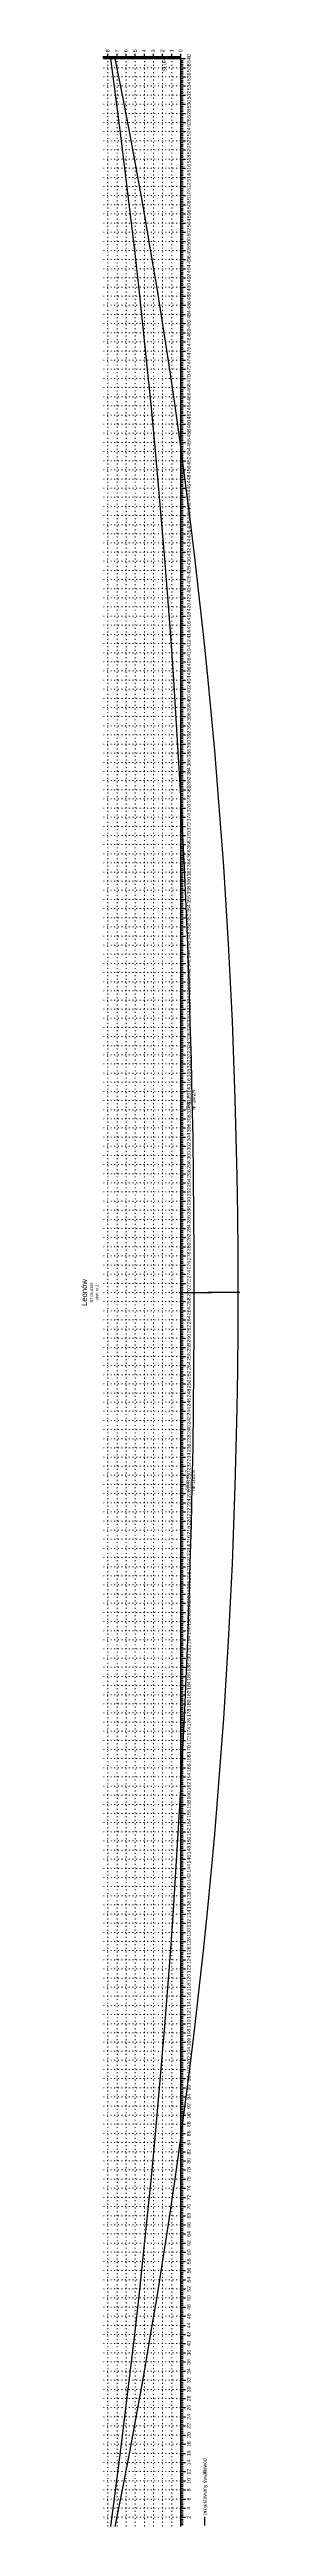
# Model space of a CAD drawing. Header units: inches. Extents: x -863 to 1426, y 1206 to 1480.
# Drawn here: x 607.7 to 625.1, y 1209.5 to 1480.5 of the extents above; entities that cross this region are included whole.
import ezdxf
from ezdxf.enums import TextEntityAlignment as Align

# ---------------------------------------------------------------- set-up
doc = ezdxf.new("R2010")
doc.units = ezdxf.units.IN
doc.header["$MEASUREMENT"] = 0
doc.linetypes.add('ACAD_ISO07W100', pattern=[3, 0, -3])
doc.layers.add('ramka', color=7, linetype='Continuous', plot=False)
doc.styles.get("Standard").update_dxf_attribs({"font": 'arial.ttf'})
doc.dimstyles.get("Standard").update_dxf_attribs({"dimtxt": 0.25, "dimasz": 0.18, "dimexe": 0.18, "dimexo": 0.0625, "dimgap": -0.09, "dimtad": 0, "dimtih": 1, "dimtoh": 1, "dimzin": 0, "dimdsep": 46, "dimtxsty": 'Standard', "dimcen": 0.09, "dimadec": 0, "dimazin": 0, "dimtfac": 1, "dimtofl": 0, "dimtmove": 0, "dimatfit": 3, "dimfxl": 1, "dimtolj": 1, "dimtzin": 0, "dimarcsym": 0})

# ---------------------------------------------------------------- blocks, each defined once
blk = doc.blocks.new('*D18')
at = {"color": 0, "lineweight": -2}
for p, q in [((618.44, 1344.5), (621.95, 1344.5)), ((618.62, 1344.4), (618.62, 1344.68)), ((625.1, 1344.5), (621.59, 1344.5)), ((624.92, 1344.55), (624.92, 1344.68))]:
    blk.add_line(p, q, dxfattribs=at)
at = {"color": 0}
for points in [[(618.44, 1344.53), (618.44, 1344.47), (618.62, 1344.5)], [(625.1, 1344.53), (625.1, 1344.47), (624.92, 1344.5)]]:
    blk.add_solid(points, dxfattribs=at)
at = {"layer": 'Defpoints', "color": 0}
for p in [(618.62, 1344.5), (618.62, 1344.34), (624.92, 1344.49)]:
    blk.add_point(p, dxfattribs=at)
at = {"color": 0, "lineweight": 25, "insert": (621.77, 1344.5), "char_height": 0.18, "attachment_point": 5}
blk.add_mtext('\\A1;-6.30', dxfattribs=at)

msp = doc.modelspace()

# ---------------------------------------------------------------- linework, layer by layer
for p, q in [((610.125, 1479.496), (610.125, 1479.746)), ((610.225, 1479.496), (610.225, 1479.746)), ((610.325, 1479.496), (610.325, 1479.746)), ((610.425, 1479.496), (610.425, 1479.746)), ((610.525, 1479.496), (610.525, 1479.746)), ((610.625, 1479.496), (610.625, 1479.996)), ((610.725, 1479.496), (610.725, 1479.746)), ((610.825, 1479.496), (610.825, 1479.746)), ((610.925, 1479.496), (610.925, 1479.746)), ((611.025, 1479.496), (611.025, 1479.746)), ((611.125, 1479.496), (611.125, 1479.746)), ((611.225, 1479.496), (611.225, 1479.746)), ((611.325, 1479.496), (611.325, 1479.746)), ((611.425, 1479.496), (611.425, 1479.746)), ((611.525, 1479.496), (611.525, 1479.746)), ((611.625, 1479.496), (611.625, 1479.996)), ((611.725, 1479.496), (611.725, 1479.746)), ((611.825, 1479.496), (611.825, 1479.746)), ((611.925, 1479.496), (611.925, 1479.746)), ((612.025, 1479.496), (612.025, 1479.746)), ((612.125, 1479.496), (612.125, 1479.746)), ((612.225, 1479.496), (612.225, 1479.746)), ((612.325, 1479.496), (612.325, 1479.746)), ((612.425, 1479.496), (612.425, 1479.746)), ((612.525, 1479.496), (612.525, 1479.746)), ((612.625, 1479.496), (612.625, 1479.996)), ((612.725, 1479.496), (612.725, 1479.746)), ((612.825, 1479.496), (612.825, 1479.746)), ((612.925, 1479.496), (612.925, 1479.746)), ((613.025, 1479.496), (613.025, 1479.746)), ((613.125, 1479.496), (613.125, 1479.746)), ((613.225, 1479.496), (613.225, 1479.746)), ((613.325, 1479.496), (613.325, 1479.746)), ((613.425, 1479.496), (613.425, 1479.746)), ((613.525, 1479.496), (613.525, 1479.746)), ((613.625, 1479.496), (613.625, 1479.996)), ((613.725, 1479.496), (613.725, 1479.746)), ((613.825, 1479.496), (613.825, 1479.746)), ((613.925, 1479.496), (613.925, 1479.746)), ((614.025, 1479.496), (614.025, 1479.746)), ((614.125, 1479.496), (614.125, 1479.746)), ((614.225, 1479.496), (614.225, 1479.746)), ((614.325, 1479.496), (614.325, 1479.746)), ((614.425, 1479.496), (614.425, 1479.746)), ((614.525, 1479.496), (614.525, 1479.746)), ((614.625, 1479.496), (614.625, 1479.996)), ((614.725, 1479.496), (614.725, 1479.746)), ((614.825, 1479.496), (614.825, 1479.746)), ((614.925, 1479.496), (614.925, 1479.746)), ((615.025, 1479.496), (615.025, 1479.746)), ((615.125, 1479.496), (615.125, 1479.746)), ((615.225, 1479.496), (615.225, 1479.746)), ((615.325, 1479.496), (615.325, 1479.746)), ((615.425, 1479.496), (615.425, 1479.746)), ((615.525, 1479.496), (615.525, 1479.746)), ((615.625, 1479.496), (615.625, 1479.996)), ((615.725, 1479.496), (615.725, 1479.746)), ((615.825, 1479.496), (615.825, 1479.746)), ((615.925, 1479.496), (615.925, 1479.746)), ((616.025, 1479.496), (616.025, 1479.746)), ((616.125, 1479.496), (616.125, 1479.746)), ((616.225, 1479.496), (616.225, 1479.746)), ((616.325, 1479.496), (616.325, 1479.746)), ((616.425, 1479.496), (616.425, 1479.746)), ((616.525, 1479.496), (616.525, 1479.746)), ((616.625, 1479.496), (616.625, 1479.996)), ((616.725, 1479.496), (616.725, 1479.746)), ((616.825, 1479.496), (616.825, 1479.746)), ((616.925, 1479.496), (616.925, 1479.746)), ((617.025, 1479.496), (617.025, 1479.746)), ((617.125, 1479.496), (617.125, 1479.746)), ((617.225, 1479.496), (617.225, 1479.746)), ((617.325, 1479.496), (617.325, 1479.746)), ((617.425, 1479.496), (617.425, 1479.746)), ((617.525, 1479.496), (617.525, 1479.746)), ((617.625, 1479.496), (617.625, 1479.996)), ((617.725, 1479.496), (617.725, 1479.746)), ((617.825, 1479.496), (617.825, 1479.746)), ((617.925, 1479.496), (617.925, 1479.746)), ((618.025, 1479.496), (618.025, 1479.746)), ((618.125, 1479.496), (618.125, 1479.746)), ((618.225, 1479.496), (618.225, 1479.746)), ((618.325, 1479.496), (618.325, 1479.746)), ((618.425, 1479.496), (618.425, 1479.746)), ((618.525, 1479.496), (618.525, 1479.746)), ((618.625, 1479.496), (618.625, 1479.996)), ((610.125, 1479.496), (618.625, 1479.496)), ((618.625, 1209.496), (618.625, 1479.496)), ((618.625, 1479.496), (619.125, 1479.496)), ((618.625, 1479.296), (618.875, 1479.296)), ((618.625, 1479.096), (618.875, 1479.096)), ((618.625, 1478.896), (618.875, 1478.896)), ((618.625, 1478.696), (618.875, 1478.696)), ((618.625, 1478.496), (619.125, 1478.496)), ((618.625, 1478.296), (618.875, 1478.296)), ((618.625, 1478.096), (618.875, 1478.096)), ((618.625, 1477.896), (618.875, 1477.896)), ((618.625, 1477.696), (618.875, 1477.696)), ((618.625, 1477.496), (619.125, 1477.496)), ((618.625, 1477.296), (618.875, 1477.296)), ((618.625, 1477.096), (618.875, 1477.096)), ((618.625, 1476.896), (618.875, 1476.896)), ((618.625, 1476.696), (618.875, 1476.696)), ((618.625, 1476.496), (619.125, 1476.496)), ((618.625, 1476.296), (618.875, 1476.296)), ((618.625, 1476.096), (618.875, 1476.096)), ((618.625, 1475.896), (618.875, 1475.896)), ((618.625, 1475.696), (618.875, 1475.696)), ((618.625, 1475.496), (619.125, 1475.496)), ((618.625, 1475.296), (618.875, 1475.296)), ((618.625, 1475.096), (618.875, 1475.096)), ((618.625, 1474.896), (618.875, 1474.896)), ((618.625, 1474.696), (618.875, 1474.696)), ((618.625, 1474.496), (619.125, 1474.496)), ((618.625, 1474.296), (618.875, 1474.296)), ((618.625, 1474.096), (618.875, 1474.096)), ((618.625, 1473.896), (618.875, 1473.896)), ((618.625, 1473.696), (618.875, 1473.696)), ((618.625, 1473.496), (619.125, 1473.496)), ((618.625, 1473.296), (618.875, 1473.296)), ((618.625, 1473.096), (618.875, 1473.096)), ((618.625, 1472.896), (618.875, 1472.896)), ((618.625, 1472.696), (618.875, 1472.696)), ((618.625, 1472.496), (619.125, 1472.496)), ((618.625, 1472.296), (618.875, 1472.296)), ((618.625, 1472.096), (618.875, 1472.096)), ((618.625, 1471.896), (618.875, 1471.896)), ((618.625, 1471.696), (618.875, 1471.696)), ((618.625, 1471.496), (619.125, 1471.496)), ((618.625, 1471.296), (618.875, 1471.296)), ((618.625, 1471.096), (618.875, 1471.096)), ((618.625, 1470.896), (618.875, 1470.896)), ((618.625, 1470.696), (618.875, 1470.696)), ((618.625, 1470.496), (619.125, 1470.496)), ((618.625, 1470.296), (618.875, 1470.296)), ((618.625, 1470.096), (618.875, 1470.096)), ((618.625, 1469.896), (618.875, 1469.896)), ((618.625, 1469.696), (618.875, 1469.696)), ((618.625, 1469.496), (619.125, 1469.496)), ((618.625, 1469.296), (618.875, 1469.296)), ((618.625, 1469.096), (618.875, 1469.096)), ((618.625, 1468.896), (618.875, 1468.896)), ((618.625, 1468.696), (618.875, 1468.696)), ((618.625, 1468.496), (619.125, 1468.496)), ((618.625, 1468.296), (618.875, 1468.296)), ((618.625, 1468.096), (618.875, 1468.096)), ((618.625, 1467.896), (618.875, 1467.896)), ((618.625, 1467.696), (618.875, 1467.696)), ((618.625, 1467.496), (619.125, 1467.496)), ((618.625, 1467.296), (618.875, 1467.296)), ((618.625, 1467.096), (618.875, 1467.096)), ((618.625, 1466.896), (618.875, 1466.896)), ((618.625, 1466.696), (618.875, 1466.696)), ((618.625, 1466.496), (619.125, 1466.496)), ((618.625, 1466.296), (618.875, 1466.296)), ((618.625, 1466.096), (618.875, 1466.096)), ((618.625, 1465.896), (618.875, 1465.896)), ((618.625, 1465.696), (618.875, 1465.696)), ((618.625, 1465.496), (619.125, 1465.496)), ((618.625, 1465.296), (618.875, 1465.296)), ((618.625, 1465.096), (618.875, 1465.096)), ((618.625, 1464.896), (618.875, 1464.896)), ((618.625, 1464.696), (618.875, 1464.696)), ((618.625, 1464.496), (619.125, 1464.496)), ((618.625, 1464.296), (618.875, 1464.296)), ((618.625, 1464.096), (618.875, 1464.096)), ((618.625, 1463.896), (618.875, 1463.896)), ((618.625, 1463.696), (618.875, 1463.696)), ((618.625, 1463.496), (619.125, 1463.496)), ((618.625, 1463.296), (618.875, 1463.296)), ((618.625, 1463.096), (618.875, 1463.096)), ((618.625, 1462.896), (618.875, 1462.896)), ((618.625, 1462.696), (618.875, 1462.696)), ((618.625, 1462.496), (619.125, 1462.496)), ((618.625, 1462.296), (618.875, 1462.296)), ((618.625, 1462.096), (618.875, 1462.096)), ((618.625, 1461.896), (618.875, 1461.896)), ((618.625, 1461.696), (618.875, 1461.696)), ((618.625, 1461.496), (619.125, 1461.496)), ((618.625, 1461.296), (618.875, 1461.296)), ((618.625, 1461.096), (618.875, 1461.096)), ((618.625, 1460.896), (618.875, 1460.896)), ((618.625, 1460.696), (618.875, 1460.696)), ((618.625, 1460.496), (619.125, 1460.496)), ((618.625, 1460.296), (618.875, 1460.296)), ((618.625, 1460.096), (618.875, 1460.096)), ((618.625, 1459.896), (618.875, 1459.896)), ((618.625, 1459.696), (618.875, 1459.696)), ((618.625, 1459.496), (619.125, 1459.496)), ((618.625, 1459.296), (618.875, 1459.296)), ((618.625, 1459.096), (618.875, 1459.096)), ((618.625, 1458.896), (618.875, 1458.896)), ((618.625, 1458.696), (618.875, 1458.696)), ((618.625, 1458.496), (619.125, 1458.496)), ((618.625, 1458.296), (618.875, 1458.296)), ((618.625, 1458.096), (618.875, 1458.096)), ((618.625, 1457.896), (618.875, 1457.896)), ((618.625, 1457.696), (618.875, 1457.696)), ((618.625, 1457.496), (619.125, 1457.496)), ((618.625, 1457.296), (618.875, 1457.296)), ((618.625, 1457.096), (618.875, 1457.096)), ((618.625, 1456.896), (618.875, 1456.896)), ((618.625, 1456.696), (618.875, 1456.696)), ((618.625, 1456.496), (619.125, 1456.496)), ((618.625, 1456.296), (618.875, 1456.296)), ((618.625, 1456.096), (618.875, 1456.096)), ((618.625, 1455.896), (618.875, 1455.896)), ((618.625, 1455.696), (618.875, 1455.696)), ((618.625, 1455.496), (619.125, 1455.496)), ((618.625, 1455.296), (618.875, 1455.296)), ((618.625, 1455.096), (618.875, 1455.096)), ((618.625, 1454.896), (618.875, 1454.896)), ((618.625, 1454.696), (618.875, 1454.696)), ((618.625, 1454.496), (619.125, 1454.496)), ((618.625, 1454.296), (618.875, 1454.296)), ((618.625, 1454.096), (618.875, 1454.096)), ((618.625, 1453.896), (618.875, 1453.896)), ((618.625, 1453.696), (618.875, 1453.696)), ((618.625, 1453.496), (619.125, 1453.496)), ((618.625, 1453.296), (618.875, 1453.296)), ((618.625, 1453.096), (618.875, 1453.096)), ((618.625, 1452.896), (618.875, 1452.896)), ((618.625, 1452.696), (618.875, 1452.696)), ((618.625, 1452.496), (619.125, 1452.496)), ((618.625, 1452.296), (618.875, 1452.296)), ((618.625, 1452.096), (618.875, 1452.096)), ((618.625, 1451.896), (618.875, 1451.896)), ((618.625, 1451.696), (618.875, 1451.696)), ((618.625, 1451.496), (619.125, 1451.496)), ((618.625, 1451.296), (618.875, 1451.296)), ((618.625, 1451.096), (618.875, 1451.096)), ((618.625, 1450.896), (618.875, 1450.896)), ((618.625, 1450.696), (618.875, 1450.696)), ((618.625, 1450.496), (619.125, 1450.496)), ((618.625, 1450.296), (618.875, 1450.296)), ((618.625, 1450.096), (618.875, 1450.096)), ((618.625, 1449.896), (618.875, 1449.896)), ((618.625, 1449.696), (618.875, 1449.696)), ((618.625, 1449.496), (619.125, 1449.496)), ((618.625, 1449.296), (618.875, 1449.296)), ((618.625, 1449.096), (618.875, 1449.096)), ((618.625, 1448.896), (618.875, 1448.896)), ((618.625, 1448.696), (618.875, 1448.696)), ((618.625, 1448.496), (619.125, 1448.496)), ((618.625, 1448.296), (618.875, 1448.296)), ((618.625, 1448.096), (618.875, 1448.096)), ((618.625, 1447.896), (618.875, 1447.896)), ((618.625, 1447.696), (618.875, 1447.696)), ((618.625, 1447.496), (619.125, 1447.496)), ((618.625, 1447.296), (618.875, 1447.296)), ((618.625, 1447.096), (618.875, 1447.096)), ((618.625, 1446.896), (618.875, 1446.896)), ((618.625, 1446.696), (618.875, 1446.696)), ((618.625, 1446.496), (619.125, 1446.496)), ((618.625, 1446.296), (618.875, 1446.296)), ((618.625, 1446.096), (618.875, 1446.096)), ((618.625, 1445.896), (618.875, 1445.896)), ((618.625, 1445.696), (618.875, 1445.696)), ((618.625, 1445.496), (619.125, 1445.496)), ((618.625, 1445.296), (618.875, 1445.296)), ((618.625, 1445.096), (618.875, 1445.096)), ((618.625, 1444.896), (618.875, 1444.896)), ((618.625, 1444.696), (618.875, 1444.696)), ((618.625, 1444.496), (619.125, 1444.496)), ((618.625, 1444.296), (618.875, 1444.296)), ((618.625, 1444.096), (618.875, 1444.096)), ((618.625, 1443.896), (618.875, 1443.896)), ((618.625, 1443.696), (618.875, 1443.696)), ((618.625, 1443.496), (619.125, 1443.496)), ((618.625, 1443.296), (618.875, 1443.296)), ((618.625, 1443.096), (618.875, 1443.096)), ((618.625, 1442.896), (618.875, 1442.896)), ((618.625, 1442.696), (618.875, 1442.696)), ((618.625, 1442.496), (619.125, 1442.496)), ((618.625, 1442.296), (618.875, 1442.296)), ((618.625, 1442.096), (618.875, 1442.096)), ((618.625, 1441.896), (618.875, 1441.896)), ((618.625, 1441.696), (618.875, 1441.696)), ((618.625, 1441.496), (619.125, 1441.496)), ((618.625, 1441.296), (618.875, 1441.296)), ((618.625, 1441.096), (618.875, 1441.096)), ((618.625, 1440.896), (618.875, 1440.896)), ((618.625, 1440.696), (618.875, 1440.696)), ((618.625, 1440.496), (619.125, 1440.496)), ((618.625, 1440.296), (618.875, 1440.296)), ((618.625, 1440.096), (618.875, 1440.096)), ((618.625, 1439.896), (618.875, 1439.896)), ((618.625, 1439.696), (618.875, 1439.696)), ((618.625, 1439.496), (619.125, 1439.496)), ((618.625, 1439.296), (618.875, 1439.296)), ((618.625, 1439.096), (618.875, 1439.096)), ((618.625, 1438.896), (618.875, 1438.896)), ((618.625, 1438.696), (618.875, 1438.696)), ((618.625, 1438.496), (619.125, 1438.496)), ((618.625, 1438.296), (618.875, 1438.296)), ((618.625, 1438.096), (618.875, 1438.096)), ((618.625, 1437.896), (618.875, 1437.896)), ((618.625, 1437.696), (618.875, 1437.696)), ((618.625, 1437.496), (619.125, 1437.496)), ((618.625, 1437.296), (618.875, 1437.296)), ((618.625, 1437.096), (618.875, 1437.096)), ((618.625, 1436.896), (618.875, 1436.896)), ((618.625, 1436.696), (618.875, 1436.696)), ((618.625, 1436.496), (619.125, 1436.496)), ((618.625, 1436.296), (618.875, 1436.296)), ((618.625, 1436.096), (618.875, 1436.096)), ((618.625, 1435.896), (618.875, 1435.896)), ((618.625, 1435.696), (618.875, 1435.696)), ((618.625, 1435.496), (619.125, 1435.496)), ((618.625, 1435.296), (618.875, 1435.296)), ((618.625, 1435.096), (618.875, 1435.096)), ((618.625, 1434.896), (618.875, 1434.896)), ((618.625, 1434.696), (618.875, 1434.696)), ((618.625, 1434.496), (619.125, 1434.496)), ((618.625, 1434.296), (618.875, 1434.296)), ((618.625, 1434.096), (618.875, 1434.096)), ((618.625, 1433.896), (618.875, 1433.896)), ((618.625, 1433.696), (618.875, 1433.696)), ((618.625, 1433.496), (619.125, 1433.496)), ((618.625, 1433.296), (618.875, 1433.296)), ((618.625, 1433.096), (618.875, 1433.096)), ((618.625, 1432.896), (618.875, 1432.896)), ((618.625, 1432.696), (618.875, 1432.696)), ((618.625, 1432.496), (619.125, 1432.496)), ((618.625, 1432.296), (618.875, 1432.296)), ((618.625, 1432.096), (618.875, 1432.096)), ((618.625, 1431.896), (618.875, 1431.896)), ((618.625, 1431.696), (618.875, 1431.696)), ((618.625, 1431.496), (619.125, 1431.496)), ((618.625, 1431.296), (618.875, 1431.296)), ((618.625, 1431.096), (618.875, 1431.096)), ((618.625, 1430.896), (618.875, 1430.896)), ((618.625, 1430.696), (618.875, 1430.696)), ((618.625, 1430.496), (619.125, 1430.496)), ((618.625, 1430.296), (618.875, 1430.296)), ((618.625, 1430.096), (618.875, 1430.096)), ((618.625, 1429.896), (618.875, 1429.896)), ((618.625, 1429.696), (618.875, 1429.696)), ((618.625, 1429.496), (619.125, 1429.496)), ((618.625, 1429.296), (618.875, 1429.296)), ((618.625, 1429.096), (618.875, 1429.096)), ((618.625, 1428.896), (618.875, 1428.896)), ((618.625, 1428.696), (618.875, 1428.696)), ((618.625, 1428.496), (619.125, 1428.496)), ((618.625, 1428.296), (618.875, 1428.296)), ((618.625, 1428.096), (618.875, 1428.096)), ((618.625, 1427.896), (618.875, 1427.896)), ((618.625, 1427.696), (618.875, 1427.696)), ((618.625, 1427.496), (619.125, 1427.496)), ((618.625, 1427.296), (618.875, 1427.296)), ((618.625, 1427.096), (618.875, 1427.096)), ((618.625, 1426.896), (618.875, 1426.896)), ((618.625, 1426.696), (618.875, 1426.696)), ((618.625, 1426.496), (619.125, 1426.496)), ((618.625, 1426.296), (618.875, 1426.296)), ((618.625, 1426.096), (618.875, 1426.096)), ((618.625, 1425.896), (618.875, 1425.896)), ((618.625, 1425.696), (618.875, 1425.696)), ((618.625, 1425.496), (619.125, 1425.496)), ((618.625, 1425.296), (618.875, 1425.296)), ((618.625, 1425.096), (618.875, 1425.096)), ((618.625, 1424.896), (618.875, 1424.896)), ((618.625, 1424.696), (618.875, 1424.696)), ((618.625, 1424.496), (619.125, 1424.496)), ((618.625, 1424.296), (618.875, 1424.296)), ((618.625, 1424.096), (618.875, 1424.096)), ((618.625, 1423.896), (618.875, 1423.896)), ((618.625, 1423.696), (618.875, 1423.696)), ((618.625, 1423.496), (619.125, 1423.496)), ((618.625, 1423.296), (618.875, 1423.296)), ((618.625, 1423.096), (618.875, 1423.096)), ((618.625, 1422.896), (618.875, 1422.896)), ((618.625, 1422.696), (618.875, 1422.696)), ((618.625, 1422.496), (619.125, 1422.496)), ((618.625, 1422.296), (618.875, 1422.296)), ((618.625, 1422.096), (618.875, 1422.096)), ((618.625, 1421.896), (618.875, 1421.896)), ((618.625, 1421.696), (618.875, 1421.696)), ((618.625, 1421.496), (619.125, 1421.496)), ((618.625, 1421.296), (618.875, 1421.296)), ((618.625, 1421.096), (618.875, 1421.096)), ((618.625, 1420.896), (618.875, 1420.896)), ((618.625, 1420.696), (618.875, 1420.696)), ((618.625, 1420.496), (619.125, 1420.496)), ((618.625, 1420.296), (618.875, 1420.296)), ((618.625, 1420.096), (618.875, 1420.096)), ((618.625, 1419.896), (618.875, 1419.896)), ((618.625, 1419.696), (618.875, 1419.696)), ((618.625, 1419.496), (619.125, 1419.496)), ((618.625, 1419.296), (618.875, 1419.296)), ((618.625, 1419.096), (618.875, 1419.096)), ((618.625, 1418.896), (618.875, 1418.896)), ((618.625, 1418.696), (618.875, 1418.696)), ((618.625, 1418.496), (619.125, 1418.496)), ((618.625, 1418.296), (618.875, 1418.296)), ((618.625, 1418.096), (618.875, 1418.096)), ((618.625, 1417.896), (618.875, 1417.896)), ((618.625, 1417.696), (618.875, 1417.696)), ((618.625, 1417.496), (619.125, 1417.496)), ((618.625, 1417.296), (618.875, 1417.296)), ((618.625, 1417.096), (618.875, 1417.096)), ((618.625, 1416.896), (618.875, 1416.896)), ((618.625, 1416.696), (618.875, 1416.696)), ((618.625, 1416.496), (619.125, 1416.496)), ((618.625, 1416.296), (618.875, 1416.296)), ((618.625, 1416.096), (618.875, 1416.096)), ((618.625, 1415.896), (618.875, 1415.896)), ((618.625, 1415.696), (618.875, 1415.696)), ((618.625, 1415.496), (619.125, 1415.496)), ((618.625, 1415.296), (618.875, 1415.296)), ((618.625, 1415.096), (618.875, 1415.096)), ((618.625, 1414.896), (618.875, 1414.896)), ((618.625, 1414.696), (618.875, 1414.696)), ((618.625, 1414.496), (619.125, 1414.496)), ((618.625, 1414.296), (618.875, 1414.296)), ((618.625, 1414.096), (618.875, 1414.096)), ((618.625, 1413.896), (618.875, 1413.896)), ((618.625, 1413.696), (618.875, 1413.696)), ((618.625, 1413.496), (619.125, 1413.496)), ((618.625, 1413.296), (618.875, 1413.296)), ((618.625, 1413.096), (618.875, 1413.096)), ((618.625, 1412.896), (618.875, 1412.896)), ((618.625, 1412.696), (618.875, 1412.696)), ((618.625, 1412.496), (619.125, 1412.496)), ((618.625, 1412.296), (618.875, 1412.296)), ((618.625, 1412.096), (618.875, 1412.096)), ((618.625, 1411.896), (618.875, 1411.896)), ((618.625, 1411.696), (618.875, 1411.696)), ((618.625, 1411.496), (619.125, 1411.496)), ((618.625, 1411.296), (618.875, 1411.296)), ((618.625, 1411.096), (618.875, 1411.096)), ((618.625, 1410.896), (618.875, 1410.896)), ((618.625, 1410.696), (618.875, 1410.696)), ((618.625, 1410.496), (619.125, 1410.496)), ((618.625, 1410.296), (618.875, 1410.296)), ((618.625, 1410.096), (618.875, 1410.096)), ((618.625, 1409.896), (618.875, 1409.896)), ((618.625, 1409.696), (618.875, 1409.696)), ((618.625, 1409.496), (619.125, 1409.496)), ((618.625, 1409.296), (618.875, 1409.296)), ((618.625, 1409.096), (618.875, 1409.096)), ((618.625, 1408.896), (618.875, 1408.896)), ((618.625, 1408.696), (618.875, 1408.696)), ((618.625, 1408.496), (619.125, 1408.496)), ((618.625, 1408.296), (618.875, 1408.296)), ((618.625, 1408.096), (618.875, 1408.096)), ((618.625, 1407.896), (618.875, 1407.896)), ((618.625, 1407.696), (618.875, 1407.696)), ((618.625, 1407.496), (619.125, 1407.496)), ((618.625, 1407.296), (618.875, 1407.296)), ((618.625, 1407.096), (618.875, 1407.096)), ((618.625, 1406.896), (618.875, 1406.896)), ((618.625, 1406.696), (618.875, 1406.696)), ((618.625, 1406.496), (619.125, 1406.496)), ((618.625, 1406.296), (618.875, 1406.296)), ((618.625, 1406.096), (618.875, 1406.096)), ((618.625, 1405.896), (618.875, 1405.896)), ((618.625, 1405.696), (618.875, 1405.696)), ((618.625, 1405.496), (619.125, 1405.496)), ((618.625, 1405.296), (618.875, 1405.296)), ((618.625, 1405.096), (618.875, 1405.096)), ((618.625, 1404.896), (618.875, 1404.896)), ((618.625, 1404.696), (618.875, 1404.696)), ((618.625, 1404.496), (619.125, 1404.496)), ((618.625, 1404.296), (618.875, 1404.296)), ((618.625, 1404.096), (618.875, 1404.096)), ((618.625, 1403.896), (618.875, 1403.896)), ((618.625, 1403.696), (618.875, 1403.696)), ((618.625, 1403.496), (619.125, 1403.496)), ((618.625, 1403.296), (618.875, 1403.296)), ((618.625, 1403.096), (618.875, 1403.096)), ((618.625, 1402.896), (618.875, 1402.896)), ((618.625, 1402.696), (618.875, 1402.696)), ((618.625, 1402.496), (619.125, 1402.496)), ((618.625, 1402.296), (618.875, 1402.296)), ((618.625, 1402.096), (618.875, 1402.096)), ((618.625, 1401.896), (618.875, 1401.896)), ((618.625, 1401.696), (618.875, 1401.696)), ((618.625, 1401.496), (619.125, 1401.496)), ((618.625, 1401.296), (618.875, 1401.296)), ((618.625, 1401.096), (618.875, 1401.096)), ((618.625, 1400.896), (618.875, 1400.896)), ((618.625, 1400.696), (618.875, 1400.696)), ((618.625, 1400.496), (619.125, 1400.496)), ((618.625, 1400.296), (618.875, 1400.296)), ((618.625, 1400.096), (618.875, 1400.096)), ((618.625, 1399.896), (618.875, 1399.896)), ((618.625, 1399.696), (618.875, 1399.696)), ((618.625, 1399.496), (619.125, 1399.496)), ((618.625, 1399.296), (618.875, 1399.296)), ((618.625, 1399.096), (618.875, 1399.096)), ((618.625, 1398.896), (618.875, 1398.896)), ((618.625, 1398.696), (618.875, 1398.696)), ((618.625, 1398.496), (619.125, 1398.496)), ((618.625, 1398.296), (618.875, 1398.296)), ((618.625, 1398.096), (618.875, 1398.096)), ((618.625, 1397.896), (618.875, 1397.896)), ((618.625, 1397.696), (618.875, 1397.696)), ((618.625, 1397.496), (619.125, 1397.496)), ((618.625, 1397.296), (618.875, 1397.296)), ((618.625, 1397.096), (618.875, 1397.096)), ((618.625, 1396.896), (618.875, 1396.896)), ((618.625, 1396.696), (618.875, 1396.696)), ((618.625, 1396.496), (619.125, 1396.496)), ((618.625, 1396.296), (618.875, 1396.296)), ((618.625, 1396.096), (618.875, 1396.096)), ((618.625, 1395.896), (618.875, 1395.896)), ((618.625, 1395.696), (618.875, 1395.696)), ((618.625, 1395.496), (619.125, 1395.496)), ((618.625, 1395.296), (618.875, 1395.296)), ((618.625, 1395.096), (618.875, 1395.096)), ((618.625, 1394.896), (618.875, 1394.896)), ((618.625, 1394.696), (618.875, 1394.696)), ((618.625, 1394.496), (619.125, 1394.496)), ((618.625, 1394.296), (618.875, 1394.296)), ((618.625, 1394.096), (618.875, 1394.096)), ((618.625, 1393.896), (618.875, 1393.896)), ((618.625, 1393.696), (618.875, 1393.696)), ((618.625, 1393.496), (619.125, 1393.496)), ((618.625, 1393.296), (618.875, 1393.296)), ((618.625, 1393.096), (618.875, 1393.096)), ((618.625, 1392.896), (618.875, 1392.896)), ((618.625, 1392.696), (618.875, 1392.696)), ((618.625, 1392.496), (619.125, 1392.496)), ((618.625, 1392.296), (618.875, 1392.296)), ((618.625, 1392.096), (618.875, 1392.096)), ((618.625, 1391.896), (618.875, 1391.896)), ((618.625, 1391.696), (618.875, 1391.696)), ((618.625, 1391.496), (619.125, 1391.496)), ((618.625, 1391.296), (618.875, 1391.296)), ((618.625, 1391.096), (618.875, 1391.096)), ((618.625, 1390.896), (618.875, 1390.896)), ((618.625, 1390.696), (618.875, 1390.696)), ((618.625, 1390.496), (619.125, 1390.496)), ((618.625, 1390.296), (618.875, 1390.296)), ((618.625, 1390.096), (618.875, 1390.096)), ((618.625, 1389.896), (618.875, 1389.896)), ((618.625, 1389.696), (618.875, 1389.696)), ((618.625, 1389.496), (619.125, 1389.496)), ((618.625, 1389.296), (618.875, 1389.296)), ((618.625, 1389.096), (618.875, 1389.096)), ((618.625, 1388.896), (618.875, 1388.896)), ((618.625, 1388.696), (618.875, 1388.696)), ((618.625, 1388.496), (619.125, 1388.496)), ((618.625, 1388.296), (618.875, 1388.296)), ((618.625, 1388.096), (618.875, 1388.096)), ((618.625, 1387.896), (618.875, 1387.896)), ((618.625, 1387.696), (618.875, 1387.696)), ((618.625, 1387.496), (619.125, 1387.496)), ((618.625, 1387.296), (618.875, 1387.296)), ((618.625, 1387.096), (618.875, 1387.096)), ((618.625, 1386.896), (618.875, 1386.896)), ((618.625, 1386.696), (618.875, 1386.696)), ((618.625, 1386.496), (619.125, 1386.496)), ((618.625, 1386.296), (618.875, 1386.296)), ((618.625, 1386.096), (618.875, 1386.096)), ((618.625, 1385.896), (618.875, 1385.896)), ((618.625, 1385.696), (618.875, 1385.696)), ((618.625, 1385.496), (619.125, 1385.496)), ((618.625, 1385.296), (618.875, 1385.296)), ((618.625, 1385.096), (618.875, 1385.096)), ((618.625, 1384.896), (618.875, 1384.896)), ((618.625, 1384.696), (618.875, 1384.696)), ((618.625, 1384.496), (619.125, 1384.496)), ((618.625, 1384.296), (618.875, 1384.296)), ((618.625, 1384.096), (618.875, 1384.096)), ((618.625, 1383.896), (618.875, 1383.896)), ((618.625, 1383.696), (618.875, 1383.696)), ((618.625, 1383.496), (619.125, 1383.496)), ((618.625, 1383.296), (618.875, 1383.296)), ((618.625, 1383.096), (618.875, 1383.096)), ((618.625, 1382.896), (618.875, 1382.896)), ((618.625, 1382.696), (618.875, 1382.696)), ((618.625, 1382.496), (619.125, 1382.496)), ((618.625, 1382.296), (618.875, 1382.296)), ((618.625, 1382.096), (618.875, 1382.096)), ((618.625, 1381.896), (618.875, 1381.896)), ((618.625, 1381.696), (618.875, 1381.696)), ((618.625, 1381.496), (619.125, 1381.496)), ((618.625, 1381.296), (618.875, 1381.296)), ((618.625, 1381.096), (618.875, 1381.096)), ((618.625, 1380.896), (618.875, 1380.896)), ((618.625, 1380.696), (618.875, 1380.696)), ((618.625, 1380.496), (619.125, 1380.496)), ((618.625, 1380.296), (618.875, 1380.296)), ((618.625, 1380.096), (618.875, 1380.096)), ((618.625, 1379.896), (618.875, 1379.896)), ((618.625, 1379.696), (618.875, 1379.696)), ((618.625, 1379.496), (619.125, 1379.496)), ((618.625, 1379.296), (618.875, 1379.296)), ((618.625, 1379.096), (618.875, 1379.096)), ((618.625, 1378.896), (618.875, 1378.896)), ((618.625, 1378.696), (618.875, 1378.696)), ((618.625, 1378.496), (619.125, 1378.496)), ((618.625, 1378.296), (618.875, 1378.296)), ((618.625, 1378.096), (618.875, 1378.096)), ((618.625, 1377.896), (618.875, 1377.896)), ((618.625, 1377.696), (618.875, 1377.696)), ((618.625, 1377.496), (619.125, 1377.496)), ((618.625, 1377.296), (618.875, 1377.296)), ((618.625, 1377.096), (618.875, 1377.096)), ((618.625, 1376.896), (618.875, 1376.896)), ((618.625, 1376.696), (618.875, 1376.696)), ((618.625, 1376.496), (619.125, 1376.496)), ((618.625, 1376.296), (618.875, 1376.296)), ((618.625, 1376.096), (618.875, 1376.096)), ((618.625, 1375.896), (618.875, 1375.896)), ((618.625, 1375.696), (618.875, 1375.696)), ((618.625, 1375.496), (619.125, 1375.496)), ((618.625, 1375.296), (618.875, 1375.296)), ((618.625, 1375.096), (618.875, 1375.096)), ((618.625, 1374.896), (618.875, 1374.896)), ((618.625, 1374.696), (618.875, 1374.696)), ((618.625, 1374.496), (619.125, 1374.496)), ((618.625, 1374.296), (618.875, 1374.296)), ((618.625, 1374.096), (618.875, 1374.096)), ((618.625, 1373.896), (618.875, 1373.896)), ((618.625, 1373.696), (618.875, 1373.696)), ((618.625, 1373.496), (619.125, 1373.496)), ((618.625, 1373.296), (618.875, 1373.296)), ((618.625, 1373.096), (618.875, 1373.096)), ((618.625, 1372.896), (618.875, 1372.896)), ((618.625, 1372.696), (618.875, 1372.696)), ((618.625, 1372.496), (619.125, 1372.496)), ((618.625, 1372.296), (618.875, 1372.296)), ((618.625, 1372.096), (618.875, 1372.096)), ((618.625, 1371.896), (618.875, 1371.896)), ((618.625, 1371.696), (618.875, 1371.696)), ((618.625, 1371.496), (619.125, 1371.496)), ((618.625, 1371.296), (618.875, 1371.296)), ((618.625, 1371.096), (618.875, 1371.096)), ((618.625, 1370.896), (618.875, 1370.896)), ((618.625, 1370.696), (618.875, 1370.696)), ((618.625, 1370.496), (619.125, 1370.496)), ((618.625, 1370.296), (618.875, 1370.296)), ((618.625, 1370.096), (618.875, 1370.096)), ((618.625, 1369.896), (618.875, 1369.896)), ((618.625, 1369.696), (618.875, 1369.696)), ((618.625, 1369.496), (619.125, 1369.496)), ((618.625, 1369.296), (618.875, 1369.296)), ((618.625, 1369.096), (618.875, 1369.096)), ((618.625, 1368.896), (618.875, 1368.896)), ((618.625, 1368.696), (618.875, 1368.696)), ((618.625, 1368.496), (619.125, 1368.496)), ((618.625, 1368.296), (618.875, 1368.296)), ((618.625, 1368.096), (618.875, 1368.096)), ((618.625, 1367.896), (618.875, 1367.896)), ((618.625, 1367.696), (618.875, 1367.696)), ((618.625, 1367.496), (619.125, 1367.496)), ((618.625, 1367.296), (618.875, 1367.296)), ((618.625, 1367.096), (618.875, 1367.096)), ((618.625, 1366.896), (618.875, 1366.896)), ((618.625, 1366.696), (618.875, 1366.696)), ((618.625, 1366.496), (619.125, 1366.496)), ((618.625, 1366.296), (618.875, 1366.296)), ((618.625, 1366.096), (618.875, 1366.096)), ((618.625, 1365.896), (618.875, 1365.896)), ((618.625, 1365.696), (618.875, 1365.696)), ((618.625, 1365.496), (619.125, 1365.496)), ((618.625, 1365.296), (618.875, 1365.296)), ((618.625, 1365.096), (618.875, 1365.096)), ((618.625, 1364.896), (618.875, 1364.896)), ((618.625, 1364.696), (618.875, 1364.696)), ((618.625, 1364.496), (619.125, 1364.496)), ((618.625, 1364.296), (618.875, 1364.296)), ((618.625, 1364.096), (618.875, 1364.096)), ((618.625, 1363.896), (618.875, 1363.896)), ((618.625, 1363.696), (618.875, 1363.696)), ((618.625, 1363.496), (619.125, 1363.496)), ((618.625, 1363.296), (618.875, 1363.296)), ((618.625, 1363.096), (618.875, 1363.096)), ((618.625, 1362.896), (618.875, 1362.896)), ((618.625, 1362.696), (618.875, 1362.696)), ((618.625, 1362.496), (619.125, 1362.496)), ((618.625, 1362.296), (618.875, 1362.296)), ((618.625, 1362.096), (618.875, 1362.096)), ((618.625, 1361.896), (618.875, 1361.896)), ((618.625, 1361.696), (618.875, 1361.696)), ((618.625, 1361.496), (619.125, 1361.496)), ((618.625, 1361.296), (618.875, 1361.296)), ((618.625, 1361.096), (618.875, 1361.096)), ((618.625, 1360.896), (618.875, 1360.896)), ((618.625, 1360.696), (618.875, 1360.696)), ((618.625, 1360.496), (619.125, 1360.496)), ((618.625, 1360.296), (618.875, 1360.296)), ((618.625, 1360.096), (618.875, 1360.096)), ((618.625, 1359.896), (618.875, 1359.896)), ((618.625, 1359.696), (618.875, 1359.696)), ((618.625, 1359.496), (619.125, 1359.496)), ((618.625, 1359.296), (618.875, 1359.296)), ((618.625, 1359.096), (618.875, 1359.096)), ((618.625, 1358.896), (618.875, 1358.896)), ((618.625, 1358.696), (618.875, 1358.696)), ((618.625, 1358.496), (619.125, 1358.496)), ((618.625, 1358.296), (618.875, 1358.296)), ((618.625, 1358.096), (618.875, 1358.096)), ((618.625, 1357.896), (618.875, 1357.896)), ((618.625, 1357.696), (618.875, 1357.696)), ((618.625, 1357.496), (619.125, 1357.496)), ((618.625, 1357.296), (618.875, 1357.296)), ((618.625, 1357.096), (618.875, 1357.096)), ((618.625, 1356.896), (618.875, 1356.896)), ((618.625, 1356.696), (618.875, 1356.696)), ((618.625, 1356.496), (619.125, 1356.496)), ((618.625, 1356.296), (618.875, 1356.296)), ((618.625, 1356.096), (618.875, 1356.096)), ((618.625, 1355.896), (618.875, 1355.896)), ((618.625, 1355.696), (618.875, 1355.696)), ((618.625, 1355.496), (619.125, 1355.496)), ((618.625, 1355.296), (618.875, 1355.296)), ((618.625, 1355.096), (618.875, 1355.096)), ((618.625, 1354.896), (618.875, 1354.896)), ((618.625, 1354.696), (618.875, 1354.696)), ((618.625, 1354.496), (619.125, 1354.496)), ((618.625, 1354.296), (618.875, 1354.296)), ((618.625, 1354.096), (618.875, 1354.096)), ((618.625, 1353.896), (618.875, 1353.896)), ((618.625, 1353.696), (618.875, 1353.696)), ((618.625, 1353.496), (619.125, 1353.496)), ((618.625, 1353.296), (618.875, 1353.296)), ((618.625, 1353.096), (618.875, 1353.096)), ((618.625, 1352.896), (618.875, 1352.896)), ((618.625, 1352.696), (618.875, 1352.696)), ((618.625, 1352.496), (619.125, 1352.496)), ((618.625, 1352.296), (618.875, 1352.296)), ((618.625, 1352.096), (618.875, 1352.096)), ((618.625, 1351.896), (618.875, 1351.896)), ((618.625, 1351.696), (618.875, 1351.696)), ((618.625, 1351.496), (619.125, 1351.496)), ((618.625, 1351.296), (618.875, 1351.296)), ((618.625, 1351.096), (618.875, 1351.096)), ((618.625, 1350.896), (618.875, 1350.896)), ((618.625, 1350.696), (618.875, 1350.696)), ((618.625, 1350.496), (619.125, 1350.496)), ((618.625, 1350.296), (618.875, 1350.296)), ((618.625, 1350.096), (618.875, 1350.096)), ((618.625, 1349.896), (618.875, 1349.896)), ((618.625, 1349.696), (618.875, 1349.696)), ((618.625, 1349.496), (619.125, 1349.496)), ((618.625, 1349.296), (618.875, 1349.296)), ((618.625, 1349.096), (618.875, 1349.096)), ((618.625, 1348.896), (618.875, 1348.896)), ((618.625, 1348.696), (618.875, 1348.696)), ((618.625, 1348.496), (619.125, 1348.496)), ((618.625, 1348.296), (618.875, 1348.296)), ((618.625, 1348.096), (618.875, 1348.096)), ((618.625, 1347.896), (618.875, 1347.896)), ((618.625, 1347.696), (618.875, 1347.696)), ((618.625, 1347.496), (619.125, 1347.496)), ((618.625, 1347.296), (618.875, 1347.296)), ((618.625, 1347.096), (618.875, 1347.096)), ((618.625, 1346.896), (618.875, 1346.896)), ((618.625, 1346.696), (618.875, 1346.696)), ((618.625, 1346.496), (619.125, 1346.496)), ((618.625, 1346.296), (618.875, 1346.296)), ((618.625, 1346.096), (618.875, 1346.096)), ((618.625, 1345.896), (618.875, 1345.896)), ((618.625, 1345.696), (618.875, 1345.696)), ((618.625, 1345.496), (619.125, 1345.496)), ((618.625, 1345.296), (618.875, 1345.296)), ((618.625, 1345.096), (618.875, 1345.096)), ((618.625, 1344.896), (618.875, 1344.896)), ((618.625, 1344.696), (618.875, 1344.696)), ((618.625, 1344.496), (619.125, 1344.496)), ((618.625, 1344.296), (618.875, 1344.296)), ((618.625, 1344.096), (618.875, 1344.096)), ((618.625, 1343.896), (618.875, 1343.896)), ((618.625, 1343.696), (618.875, 1343.696)), ((618.625, 1343.496), (619.125, 1343.496)), ((618.625, 1343.296), (618.875, 1343.296)), ((618.625, 1343.096), (618.875, 1343.096)), ((618.625, 1342.896), (618.875, 1342.896)), ((618.625, 1342.696), (618.875, 1342.696)), ((618.625, 1342.496), (619.125, 1342.496)), ((618.625, 1342.296), (618.875, 1342.296)), ((618.625, 1342.096), (618.875, 1342.096)), ((618.625, 1341.896), (618.875, 1341.896)), ((618.625, 1341.696), (618.875, 1341.696)), ((618.625, 1341.496), (619.125, 1341.496)), ((618.625, 1341.296), (618.875, 1341.296)), ((618.625, 1341.096), (618.875, 1341.096)), ((618.625, 1340.896), (618.875, 1340.896)), ((618.625, 1340.696), (618.875, 1340.696)), ((618.625, 1340.496), (619.125, 1340.496)), ((618.625, 1340.296), (618.875, 1340.296)), ((618.625, 1340.096), (618.875, 1340.096)), ((618.625, 1339.896), (618.875, 1339.896)), ((618.625, 1339.696), (618.875, 1339.696)), ((618.625, 1339.496), (619.125, 1339.496)), ((618.625, 1339.296), (618.875, 1339.296)), ((618.625, 1339.096), (618.875, 1339.096)), ((618.625, 1338.896), (618.875, 1338.896)), ((618.625, 1338.696), (618.875, 1338.696)), ((618.625, 1338.496), (619.125, 1338.496)), ((618.625, 1338.296), (618.875, 1338.296)), ((618.625, 1338.096), (618.875, 1338.096)), ((618.625, 1337.896), (618.875, 1337.896)), ((618.625, 1337.696), (618.875, 1337.696)), ((618.625, 1337.496), (619.125, 1337.496)), ((618.625, 1337.296), (618.875, 1337.296)), ((618.625, 1337.096), (618.875, 1337.096)), ((618.625, 1336.896), (618.875, 1336.896)), ((618.625, 1336.696), (618.875, 1336.696)), ((618.625, 1336.496), (619.125, 1336.496)), ((618.625, 1336.296), (618.875, 1336.296)), ((618.625, 1336.096), (618.875, 1336.096)), ((618.625, 1335.896), (618.875, 1335.896)), ((618.625, 1335.696), (618.875, 1335.696)), ((618.625, 1335.496), (619.125, 1335.496)), ((618.625, 1335.296), (618.875, 1335.296)), ((618.625, 1335.096), (618.875, 1335.096)), ((618.625, 1334.896), (618.875, 1334.896)), ((618.625, 1334.696), (618.875, 1334.696)), ((618.625, 1334.496), (619.125, 1334.496)), ((618.625, 1334.296), (618.875, 1334.296)), ((618.625, 1334.096), (618.875, 1334.096)), ((618.625, 1333.896), (618.875, 1333.896)), ((618.625, 1333.696), (618.875, 1333.696)), ((618.625, 1333.496), (619.125, 1333.496)), ((618.625, 1333.296), (618.875, 1333.296)), ((618.625, 1333.096), (618.875, 1333.096)), ((618.625, 1332.896), (618.875, 1332.896)), ((618.625, 1332.696), (618.875, 1332.696)), ((618.625, 1332.496), (619.125, 1332.496)), ((618.625, 1332.296), (618.875, 1332.296)), ((618.625, 1332.096), (618.875, 1332.096)), ((618.625, 1331.896), (618.875, 1331.896)), ((618.625, 1331.696), (618.875, 1331.696)), ((618.625, 1331.496), (619.125, 1331.496)), ((618.625, 1331.296), (618.875, 1331.296)), ((618.625, 1331.096), (618.875, 1331.096)), ((618.625, 1330.896), (618.875, 1330.896)), ((618.625, 1330.696), (618.875, 1330.696)), ((618.625, 1330.496), (619.125, 1330.496)), ((618.625, 1330.296), (618.875, 1330.296)), ((618.625, 1330.096), (618.875, 1330.096)), ((618.625, 1329.896), (618.875, 1329.896)), ((618.625, 1329.696), (618.875, 1329.696)), ((618.625, 1329.496), (619.125, 1329.496)), ((618.625, 1329.296), (618.875, 1329.296)), ((618.625, 1329.096), (618.875, 1329.096)), ((618.625, 1328.896), (618.875, 1328.896)), ((618.625, 1328.696), (618.875, 1328.696)), ((618.625, 1328.496), (619.125, 1328.496)), ((618.625, 1328.296), (618.875, 1328.296)), ((618.625, 1328.096), (618.875, 1328.096)), ((618.625, 1327.896), (618.875, 1327.896)), ((618.625, 1327.696), (618.875, 1327.696)), ((618.625, 1327.496), (619.125, 1327.496)), ((618.625, 1327.296), (618.875, 1327.296)), ((618.625, 1327.096), (618.875, 1327.096)), ((618.625, 1326.896), (618.875, 1326.896)), ((618.625, 1326.696), (618.875, 1326.696)), ((618.625, 1326.496), (619.125, 1326.496)), ((618.625, 1326.296), (618.875, 1326.296)), ((618.625, 1326.096), (618.875, 1326.096)), ((618.625, 1325.896), (618.875, 1325.896)), ((618.625, 1325.696), (618.875, 1325.696)), ((618.625, 1325.496), (619.125, 1325.496)), ((618.625, 1325.296), (618.875, 1325.296)), ((618.625, 1325.096), (618.875, 1325.096)), ((618.625, 1324.896), (618.875, 1324.896)), ((618.625, 1324.696), (618.875, 1324.696)), ((618.625, 1324.496), (619.125, 1324.496)), ((618.625, 1324.296), (618.875, 1324.296)), ((618.625, 1324.096), (618.875, 1324.096)), ((618.625, 1323.896), (618.875, 1323.896)), ((618.625, 1323.696), (618.875, 1323.696)), ((618.625, 1323.496), (619.125, 1323.496)), ((618.625, 1323.296), (618.875, 1323.296)), ((618.625, 1323.096), (618.875, 1323.096)), ((618.625, 1322.896), (618.875, 1322.896)), ((618.625, 1322.696), (618.875, 1322.696)), ((618.625, 1322.496), (619.125, 1322.496)), ((618.625, 1322.296), (618.875, 1322.296)), ((618.625, 1322.096), (618.875, 1322.096)), ((618.625, 1321.896), (618.875, 1321.896)), ((618.625, 1321.696), (618.875, 1321.696)), ((618.625, 1321.496), (619.125, 1321.496)), ((618.625, 1321.296), (618.875, 1321.296)), ((618.625, 1321.096), (618.875, 1321.096)), ((618.625, 1320.896), (618.875, 1320.896)), ((618.625, 1320.696), (618.875, 1320.696)), ((618.625, 1320.496), (619.125, 1320.496)), ((618.625, 1320.296), (618.875, 1320.296)), ((618.625, 1320.096), (618.875, 1320.096)), ((618.625, 1319.896), (618.875, 1319.896)), ((618.625, 1319.696), (618.875, 1319.696)), ((618.625, 1319.496), (619.125, 1319.496)), ((618.625, 1319.296), (618.875, 1319.296)), ((618.625, 1319.096), (618.875, 1319.096)), ((618.625, 1318.896), (618.875, 1318.896)), ((618.625, 1318.696), (618.875, 1318.696)), ((618.625, 1318.496), (619.125, 1318.496)), ((618.625, 1318.296), (618.875, 1318.296)), ((618.625, 1318.096), (618.875, 1318.096)), ((618.625, 1317.896), (618.875, 1317.896)), ((618.625, 1317.696), (618.875, 1317.696)), ((618.625, 1317.496), (619.125, 1317.496)), ((618.625, 1317.296), (618.875, 1317.296)), ((618.625, 1317.096), (618.875, 1317.096)), ((618.625, 1316.896), (618.875, 1316.896)), ((618.625, 1316.696), (618.875, 1316.696)), ((618.625, 1316.496), (619.125, 1316.496)), ((618.625, 1316.296), (618.875, 1316.296)), ((618.625, 1316.096), (618.875, 1316.096)), ((618.625, 1315.896), (618.875, 1315.896)), ((618.625, 1315.696), (618.875, 1315.696)), ((618.625, 1315.496), (619.125, 1315.496)), ((618.625, 1315.296), (618.875, 1315.296)), ((618.625, 1315.096), (618.875, 1315.096)), ((618.625, 1314.896), (618.875, 1314.896)), ((618.625, 1314.696), (618.875, 1314.696)), ((618.625, 1314.496), (619.125, 1314.496)), ((618.625, 1314.296), (618.875, 1314.296)), ((618.625, 1314.096), (618.875, 1314.096)), ((618.625, 1313.896), (618.875, 1313.896)), ((618.625, 1313.696), (618.875, 1313.696)), ((618.625, 1313.496), (619.125, 1313.496)), ((618.625, 1313.296), (618.875, 1313.296)), ((618.625, 1313.096), (618.875, 1313.096)), ((618.625, 1312.896), (618.875, 1312.896)), ((618.625, 1312.696), (618.875, 1312.696)), ((618.625, 1312.496), (619.125, 1312.496)), ((618.625, 1312.296), (618.875, 1312.296)), ((618.625, 1312.096), (618.875, 1312.096)), ((618.625, 1311.896), (618.875, 1311.896)), ((618.625, 1311.696), (618.875, 1311.696)), ((618.625, 1311.496), (619.125, 1311.496)), ((618.625, 1311.296), (618.875, 1311.296)), ((618.625, 1311.096), (618.875, 1311.096)), ((618.625, 1310.896), (618.875, 1310.896)), ((618.625, 1310.696), (618.875, 1310.696)), ((618.625, 1310.496), (619.125, 1310.496)), ((618.625, 1310.296), (618.875, 1310.296)), ((618.625, 1310.096), (618.875, 1310.096)), ((618.625, 1309.896), (618.875, 1309.896)), ((618.625, 1309.696), (618.875, 1309.696)), ((618.625, 1309.496), (619.125, 1309.496)), ((618.625, 1309.296), (618.875, 1309.296)), ((618.625, 1309.096), (618.875, 1309.096)), ((618.625, 1308.896), (618.875, 1308.896)), ((618.625, 1308.696), (618.875, 1308.696)), ((618.625, 1308.496), (619.125, 1308.496)), ((618.625, 1308.296), (618.875, 1308.296)), ((618.625, 1308.096), (618.875, 1308.096)), ((618.625, 1307.896), (618.875, 1307.896)), ((618.625, 1307.696), (618.875, 1307.696)), ((618.625, 1307.496), (619.125, 1307.496)), ((618.625, 1307.296), (618.875, 1307.296)), ((618.625, 1307.096), (618.875, 1307.096)), ((618.625, 1306.896), (618.875, 1306.896)), ((618.625, 1306.696), (618.875, 1306.696)), ((618.625, 1306.496), (619.125, 1306.496)), ((618.625, 1306.296), (618.875, 1306.296)), ((618.625, 1306.096), (618.875, 1306.096)), ((618.625, 1305.896), (618.875, 1305.896)), ((618.625, 1305.696), (618.875, 1305.696)), ((618.625, 1305.496), (619.125, 1305.496)), ((618.625, 1305.296), (618.875, 1305.296)), ((618.625, 1305.096), (618.875, 1305.096)), ((618.625, 1304.896), (618.875, 1304.896)), ((618.625, 1304.696), (618.875, 1304.696)), ((618.625, 1304.496), (619.125, 1304.496)), ((618.625, 1304.296), (618.875, 1304.296)), ((618.625, 1304.096), (618.875, 1304.096)), ((618.625, 1303.896), (618.875, 1303.896)), ((618.625, 1303.696), (618.875, 1303.696)), ((618.625, 1303.496), (619.125, 1303.496)), ((618.625, 1303.296), (618.875, 1303.296)), ((618.625, 1303.096), (618.875, 1303.096)), ((618.625, 1302.896), (618.875, 1302.896)), ((618.625, 1302.696), (618.875, 1302.696)), ((618.625, 1302.496), (619.125, 1302.496)), ((618.625, 1302.296), (618.875, 1302.296)), ((618.625, 1302.096), (618.875, 1302.096)), ((618.625, 1301.896), (618.875, 1301.896)), ((618.625, 1301.696), (618.875, 1301.696)), ((618.625, 1301.496), (619.125, 1301.496)), ((618.625, 1301.296), (618.875, 1301.296)), ((618.625, 1301.096), (618.875, 1301.096)), ((618.625, 1300.896), (618.875, 1300.896)), ((618.625, 1300.696), (618.875, 1300.696)), ((618.625, 1300.496), (619.125, 1300.496)), ((618.625, 1300.296), (618.875, 1300.296)), ((618.625, 1300.096), (618.875, 1300.096)), ((618.625, 1299.896), (618.875, 1299.896)), ((618.625, 1299.696), (618.875, 1299.696)), ((618.625, 1299.496), (619.125, 1299.496)), ((618.625, 1299.296), (618.875, 1299.296)), ((618.625, 1299.096), (618.875, 1299.096)), ((618.625, 1298.896), (618.875, 1298.896)), ((618.625, 1298.696), (618.875, 1298.696)), ((618.625, 1298.496), (619.125, 1298.496)), ((618.625, 1298.296), (618.875, 1298.296)), ((618.625, 1298.096), (618.875, 1298.096)), ((618.625, 1297.896), (618.875, 1297.896)), ((618.625, 1297.696), (618.875, 1297.696)), ((618.625, 1297.496), (619.125, 1297.496)), ((618.625, 1297.296), (618.875, 1297.296)), ((618.625, 1297.096), (618.875, 1297.096)), ((618.625, 1296.896), (618.875, 1296.896)), ((618.625, 1296.696), (618.875, 1296.696)), ((618.625, 1296.496), (619.125, 1296.496)), ((618.625, 1296.296), (618.875, 1296.296)), ((618.625, 1296.096), (618.875, 1296.096)), ((618.625, 1295.896), (618.875, 1295.896)), ((618.625, 1295.696), (618.875, 1295.696)), ((618.625, 1295.496), (619.125, 1295.496)), ((618.625, 1295.296), (618.875, 1295.296)), ((618.625, 1295.096), (618.875, 1295.096)), ((618.625, 1294.896), (618.875, 1294.896)), ((618.625, 1294.696), (618.875, 1294.696)), ((618.625, 1294.496), (619.125, 1294.496)), ((618.625, 1294.296), (618.875, 1294.296)), ((618.625, 1294.096), (618.875, 1294.096)), ((618.625, 1293.896), (618.875, 1293.896)), ((618.625, 1293.696), (618.875, 1293.696)), ((618.625, 1293.496), (619.125, 1293.496)), ((618.625, 1293.296), (618.875, 1293.296)), ((618.625, 1293.096), (618.875, 1293.096)), ((618.625, 1292.896), (618.875, 1292.896)), ((618.625, 1292.696), (618.875, 1292.696)), ((618.625, 1292.496), (619.125, 1292.496)), ((618.625, 1292.296), (618.875, 1292.296)), ((618.625, 1292.096), (618.875, 1292.096)), ((618.625, 1291.896), (618.875, 1291.896)), ((618.625, 1291.696), (618.875, 1291.696)), ((618.625, 1291.496), (619.125, 1291.496)), ((618.625, 1291.296), (618.875, 1291.296)), ((618.625, 1291.096), (618.875, 1291.096)), ((618.625, 1290.896), (618.875, 1290.896)), ((618.625, 1290.696), (618.875, 1290.696)), ((618.625, 1290.496), (619.125, 1290.496)), ((618.625, 1290.296), (618.875, 1290.296)), ((618.625, 1290.096), (618.875, 1290.096)), ((618.625, 1289.896), (618.875, 1289.896)), ((618.625, 1289.696), (618.875, 1289.696)), ((618.625, 1289.496), (619.125, 1289.496)), ((618.625, 1289.296), (618.875, 1289.296)), ((618.625, 1289.096), (618.875, 1289.096)), ((618.625, 1288.896), (618.875, 1288.896)), ((618.625, 1288.696), (618.875, 1288.696)), ((618.625, 1288.496), (619.125, 1288.496)), ((618.625, 1288.296), (618.875, 1288.296)), ((618.625, 1288.096), (618.875, 1288.096)), ((618.625, 1287.896), (618.875, 1287.896)), ((618.625, 1287.696), (618.875, 1287.696)), ((618.625, 1287.496), (619.125, 1287.496)), ((618.625, 1287.296), (618.875, 1287.296)), ((618.625, 1287.096), (618.875, 1287.096)), ((618.625, 1286.896), (618.875, 1286.896)), ((618.625, 1286.696), (618.875, 1286.696)), ((618.625, 1286.496), (619.125, 1286.496)), ((618.625, 1286.296), (618.875, 1286.296)), ((618.625, 1286.096), (618.875, 1286.096)), ((618.625, 1285.896), (618.875, 1285.896)), ((618.625, 1285.696), (618.875, 1285.696)), ((618.625, 1285.496), (619.125, 1285.496)), ((618.625, 1285.296), (618.875, 1285.296)), ((618.625, 1285.096), (618.875, 1285.096)), ((618.625, 1284.896), (618.875, 1284.896)), ((618.625, 1284.696), (618.875, 1284.696)), ((618.625, 1284.496), (619.125, 1284.496)), ((618.625, 1284.296), (618.875, 1284.296)), ((618.625, 1284.096), (618.875, 1284.096)), ((618.625, 1283.896), (618.875, 1283.896)), ((618.625, 1283.696), (618.875, 1283.696)), ((618.625, 1283.496), (619.125, 1283.496)), ((618.625, 1283.296), (618.875, 1283.296)), ((618.625, 1283.096), (618.875, 1283.096)), ((618.625, 1282.896), (618.875, 1282.896)), ((618.625, 1282.696), (618.875, 1282.696)), ((618.625, 1282.496), (619.125, 1282.496)), ((618.625, 1282.296), (618.875, 1282.296)), ((618.625, 1282.096), (618.875, 1282.096)), ((618.625, 1281.896), (618.875, 1281.896)), ((618.625, 1281.696), (618.875, 1281.696)), ((618.625, 1281.496), (619.125, 1281.496)), ((618.625, 1281.296), (618.875, 1281.296)), ((618.625, 1281.096), (618.875, 1281.096)), ((618.625, 1280.896), (618.875, 1280.896)), ((618.625, 1280.696), (618.875, 1280.696)), ((618.625, 1280.496), (619.125, 1280.496)), ((618.625, 1280.296), (618.875, 1280.296)), ((618.625, 1280.096), (618.875, 1280.096)), ((618.625, 1279.896), (618.875, 1279.896)), ((618.625, 1279.696), (618.875, 1279.696)), ((618.625, 1279.496), (619.125, 1279.496)), ((618.625, 1279.296), (618.875, 1279.296)), ((618.625, 1279.096), (618.875, 1279.096)), ((618.625, 1278.896), (618.875, 1278.896)), ((618.625, 1278.696), (618.875, 1278.696)), ((618.625, 1278.496), (619.125, 1278.496)), ((618.625, 1278.296), (618.875, 1278.296)), ((618.625, 1278.096), (618.875, 1278.096)), ((618.625, 1277.896), (618.875, 1277.896)), ((618.625, 1277.696), (618.875, 1277.696)), ((618.625, 1277.496), (619.125, 1277.496)), ((618.625, 1277.296), (618.875, 1277.296)), ((618.625, 1277.096), (618.875, 1277.096)), ((618.625, 1276.896), (618.875, 1276.896)), ((618.625, 1276.696), (618.875, 1276.696)), ((618.625, 1276.496), (619.125, 1276.496)), ((618.625, 1276.296), (618.875, 1276.296)), ((618.625, 1276.096), (618.875, 1276.096)), ((618.625, 1275.896), (618.875, 1275.896)), ((618.625, 1275.696), (618.875, 1275.696)), ((618.625, 1275.496), (619.125, 1275.496)), ((618.625, 1275.296), (618.875, 1275.296)), ((618.625, 1275.096), (618.875, 1275.096)), ((618.625, 1274.896), (618.875, 1274.896)), ((618.625, 1274.696), (618.875, 1274.696)), ((618.625, 1274.496), (619.125, 1274.496)), ((618.625, 1274.296), (618.875, 1274.296)), ((618.625, 1274.096), (618.875, 1274.096)), ((618.625, 1273.896), (618.875, 1273.896)), ((618.625, 1273.696), (618.875, 1273.696)), ((618.625, 1273.496), (619.125, 1273.496)), ((618.625, 1273.296), (618.875, 1273.296)), ((618.625, 1273.096), (618.875, 1273.096)), ((618.625, 1272.896), (618.875, 1272.896)), ((618.625, 1272.696), (618.875, 1272.696)), ((618.625, 1272.496), (619.125, 1272.496)), ((618.625, 1272.296), (618.875, 1272.296)), ((618.625, 1272.096), (618.875, 1272.096)), ((618.625, 1271.896), (618.875, 1271.896)), ((618.625, 1271.696), (618.875, 1271.696)), ((618.625, 1271.496), (619.125, 1271.496)), ((618.625, 1271.296), (618.875, 1271.296)), ((618.625, 1271.096), (618.875, 1271.096)), ((618.625, 1270.896), (618.875, 1270.896)), ((618.625, 1270.696), (618.875, 1270.696)), ((618.625, 1270.496), (619.125, 1270.496)), ((618.625, 1270.296), (618.875, 1270.296)), ((618.625, 1270.096), (618.875, 1270.096)), ((618.625, 1269.896), (618.875, 1269.896)), ((618.625, 1269.696), (618.875, 1269.696)), ((618.625, 1269.496), (619.125, 1269.496)), ((618.625, 1269.296), (618.875, 1269.296)), ((618.625, 1269.096), (618.875, 1269.096)), ((618.625, 1268.896), (618.875, 1268.896)), ((618.625, 1268.696), (618.875, 1268.696)), ((618.625, 1268.496), (619.125, 1268.496)), ((618.625, 1268.296), (618.875, 1268.296)), ((618.625, 1268.096), (618.875, 1268.096)), ((618.625, 1267.896), (618.875, 1267.896)), ((618.625, 1267.696), (618.875, 1267.696)), ((618.625, 1267.496), (619.125, 1267.496)), ((618.625, 1267.296), (618.875, 1267.296)), ((618.625, 1267.096), (618.875, 1267.096)), ((618.625, 1266.896), (618.875, 1266.896)), ((618.625, 1266.696), (618.875, 1266.696)), ((618.625, 1266.496), (619.125, 1266.496)), ((618.625, 1266.296), (618.875, 1266.296)), ((618.625, 1266.096), (618.875, 1266.096)), ((618.625, 1265.896), (618.875, 1265.896)), ((618.625, 1265.696), (618.875, 1265.696)), ((618.625, 1265.496), (619.125, 1265.496)), ((618.625, 1265.296), (618.875, 1265.296)), ((618.625, 1265.096), (618.875, 1265.096)), ((618.625, 1264.896), (618.875, 1264.896)), ((618.625, 1264.696), (618.875, 1264.696)), ((618.625, 1264.496), (619.125, 1264.496)), ((618.625, 1264.296), (618.875, 1264.296)), ((618.625, 1264.096), (618.875, 1264.096)), ((618.625, 1263.896), (618.875, 1263.896)), ((618.625, 1263.696), (618.875, 1263.696)), ((618.625, 1263.496), (619.125, 1263.496)), ((618.625, 1263.296), (618.875, 1263.296)), ((618.625, 1263.096), (618.875, 1263.096)), ((618.625, 1262.896), (618.875, 1262.896)), ((618.625, 1262.696), (618.875, 1262.696)), ((618.625, 1262.496), (619.125, 1262.496)), ((618.625, 1262.296), (618.875, 1262.296)), ((618.625, 1262.096), (618.875, 1262.096)), ((618.625, 1261.896), (618.875, 1261.896)), ((618.625, 1261.696), (618.875, 1261.696)), ((618.625, 1261.496), (619.125, 1261.496)), ((618.625, 1261.296), (618.875, 1261.296)), ((618.625, 1261.096), (618.875, 1261.096)), ((618.625, 1260.896), (618.875, 1260.896)), ((618.625, 1260.696), (618.875, 1260.696)), ((618.625, 1260.496), (619.125, 1260.496)), ((618.625, 1260.296), (618.875, 1260.296)), ((618.625, 1260.096), (618.875, 1260.096)), ((618.625, 1259.896), (618.875, 1259.896)), ((618.625, 1259.696), (618.875, 1259.696)), ((618.625, 1259.496), (619.125, 1259.496)), ((618.625, 1259.296), (618.875, 1259.296)), ((618.625, 1259.096), (618.875, 1259.096)), ((618.625, 1258.896), (618.875, 1258.896)), ((618.625, 1258.696), (618.875, 1258.696)), ((618.625, 1258.496), (619.125, 1258.496)), ((618.625, 1258.296), (618.875, 1258.296)), ((618.625, 1258.096), (618.875, 1258.096)), ((618.625, 1257.896), (618.875, 1257.896)), ((618.625, 1257.696), (618.875, 1257.696)), ((618.625, 1257.496), (619.125, 1257.496)), ((618.625, 1257.296), (618.875, 1257.296)), ((618.625, 1257.096), (618.875, 1257.096)), ((618.625, 1256.896), (618.875, 1256.896)), ((618.625, 1256.696), (618.875, 1256.696)), ((618.625, 1256.496), (619.125, 1256.496)), ((618.625, 1256.296), (618.875, 1256.296)), ((618.625, 1256.096), (618.875, 1256.096)), ((618.625, 1255.896), (618.875, 1255.896)), ((618.625, 1255.696), (618.875, 1255.696)), ((618.625, 1255.496), (619.125, 1255.496)), ((618.625, 1255.296), (618.875, 1255.296)), ((618.625, 1255.096), (618.875, 1255.096)), ((618.625, 1254.896), (618.875, 1254.896)), ((618.625, 1254.696), (618.875, 1254.696)), ((618.625, 1254.496), (619.125, 1254.496)), ((618.625, 1254.296), (618.875, 1254.296)), ((618.625, 1254.096), (618.875, 1254.096)), ((618.625, 1253.896), (618.875, 1253.896)), ((618.625, 1253.696), (618.875, 1253.696)), ((618.625, 1253.496), (619.125, 1253.496)), ((618.625, 1253.296), (618.875, 1253.296)), ((618.625, 1253.096), (618.875, 1253.096)), ((618.625, 1252.896), (618.875, 1252.896)), ((618.625, 1252.696), (618.875, 1252.696)), ((618.625, 1252.496), (619.125, 1252.496)), ((618.625, 1252.296), (618.875, 1252.296)), ((618.625, 1252.096), (618.875, 1252.096)), ((618.625, 1251.896), (618.875, 1251.896)), ((618.625, 1251.696), (618.875, 1251.696)), ((618.625, 1251.496), (619.125, 1251.496)), ((618.625, 1251.296), (618.875, 1251.296)), ((618.625, 1251.096), (618.875, 1251.096)), ((618.625, 1250.896), (618.875, 1250.896)), ((618.625, 1250.696), (618.875, 1250.696)), ((618.625, 1250.496), (619.125, 1250.496)), ((618.625, 1250.296), (618.875, 1250.296)), ((618.625, 1250.096), (618.875, 1250.096)), ((618.625, 1249.896), (618.875, 1249.896)), ((618.625, 1249.696), (618.875, 1249.696)), ((618.625, 1249.496), (619.125, 1249.496)), ((618.625, 1249.296), (618.875, 1249.296)), ((618.625, 1249.096), (618.875, 1249.096)), ((618.625, 1248.896), (618.875, 1248.896)), ((618.625, 1248.696), (618.875, 1248.696)), ((618.625, 1248.496), (619.125, 1248.496)), ((618.625, 1248.296), (618.875, 1248.296)), ((618.625, 1248.096), (618.875, 1248.096)), ((618.625, 1247.896), (618.875, 1247.896)), ((618.625, 1247.696), (618.875, 1247.696)), ((618.625, 1247.496), (619.125, 1247.496)), ((618.625, 1247.296), (618.875, 1247.296)), ((618.625, 1247.096), (618.875, 1247.096)), ((618.625, 1246.896), (618.875, 1246.896)), ((618.625, 1246.696), (618.875, 1246.696)), ((618.625, 1246.496), (619.125, 1246.496)), ((618.625, 1246.296), (618.875, 1246.296)), ((618.625, 1246.096), (618.875, 1246.096)), ((618.625, 1245.896), (618.875, 1245.896)), ((618.625, 1245.696), (618.875, 1245.696)), ((618.625, 1245.496), (619.125, 1245.496)), ((618.625, 1245.296), (618.875, 1245.296)), ((618.625, 1245.096), (618.875, 1245.096)), ((618.625, 1244.896), (618.875, 1244.896)), ((618.625, 1244.696), (618.875, 1244.696)), ((618.625, 1244.496), (619.125, 1244.496)), ((618.625, 1244.296), (618.875, 1244.296)), ((618.625, 1244.096), (618.875, 1244.096)), ((618.625, 1243.896), (618.875, 1243.896)), ((618.625, 1243.696), (618.875, 1243.696)), ((618.625, 1243.496), (619.125, 1243.496)), ((618.625, 1243.296), (618.875, 1243.296)), ((618.625, 1243.096), (618.875, 1243.096)), ((618.625, 1242.896), (618.875, 1242.896)), ((618.625, 1242.696), (618.875, 1242.696)), ((618.625, 1242.496), (619.125, 1242.496)), ((618.625, 1242.296), (618.875, 1242.296)), ((618.625, 1242.096), (618.875, 1242.096)), ((618.625, 1241.896), (618.875, 1241.896)), ((618.625, 1241.696), (618.875, 1241.696)), ((618.625, 1241.496), (619.125, 1241.496)), ((618.625, 1241.296), (618.875, 1241.296)), ((618.625, 1241.096), (618.875, 1241.096)), ((618.625, 1240.896), (618.875, 1240.896)), ((618.625, 1240.696), (618.875, 1240.696)), ((618.625, 1240.496), (619.125, 1240.496)), ((618.625, 1240.296), (618.875, 1240.296)), ((618.625, 1240.096), (618.875, 1240.096)), ((618.625, 1239.896), (618.875, 1239.896)), ((618.625, 1239.696), (618.875, 1239.696)), ((618.625, 1239.496), (619.125, 1239.496)), ((618.625, 1239.296), (618.875, 1239.296)), ((618.625, 1239.096), (618.875, 1239.096)), ((618.625, 1238.896), (618.875, 1238.896)), ((618.625, 1238.696), (618.875, 1238.696)), ((618.625, 1238.496), (619.125, 1238.496)), ((618.625, 1238.296), (618.875, 1238.296)), ((618.625, 1238.096), (618.875, 1238.096)), ((618.625, 1237.896), (618.875, 1237.896)), ((618.625, 1237.696), (618.875, 1237.696)), ((618.625, 1237.496), (619.125, 1237.496)), ((618.625, 1237.296), (618.875, 1237.296)), ((618.625, 1237.096), (618.875, 1237.096)), ((618.625, 1236.896), (618.875, 1236.896)), ((618.625, 1236.696), (618.875, 1236.696)), ((618.625, 1236.496), (619.125, 1236.496)), ((618.625, 1236.296), (618.875, 1236.296)), ((618.625, 1236.096), (618.875, 1236.096)), ((618.625, 1235.896), (618.875, 1235.896)), ((618.625, 1235.696), (618.875, 1235.696)), ((618.625, 1235.496), (619.125, 1235.496)), ((618.625, 1235.296), (618.875, 1235.296)), ((618.625, 1235.096), (618.875, 1235.096)), ((618.625, 1234.896), (618.875, 1234.896)), ((618.625, 1234.696), (618.875, 1234.696)), ((618.625, 1234.496), (619.125, 1234.496)), ((618.625, 1234.296), (618.875, 1234.296)), ((618.625, 1234.096), (618.875, 1234.096)), ((618.625, 1233.896), (618.875, 1233.896)), ((618.625, 1233.696), (618.875, 1233.696)), ((618.625, 1233.496), (619.125, 1233.496)), ((618.625, 1233.296), (618.875, 1233.296)), ((618.625, 1233.096), (618.875, 1233.096)), ((618.625, 1232.896), (618.875, 1232.896)), ((618.625, 1232.696), (618.875, 1232.696)), ((618.625, 1232.496), (619.125, 1232.496)), ((618.625, 1232.296), (618.875, 1232.296)), ((618.625, 1232.096), (618.875, 1232.096)), ((618.625, 1231.896), (618.875, 1231.896)), ((618.625, 1231.696), (618.875, 1231.696)), ((618.625, 1231.496), (619.125, 1231.496)), ((618.625, 1231.296), (618.875, 1231.296)), ((618.625, 1231.096), (618.875, 1231.096)), ((618.625, 1230.896), (618.875, 1230.896)), ((618.625, 1230.696), (618.875, 1230.696)), ((618.625, 1230.496), (619.125, 1230.496)), ((618.625, 1230.296), (618.875, 1230.296)), ((618.625, 1230.096), (618.875, 1230.096)), ((618.625, 1229.896), (618.875, 1229.896)), ((618.625, 1229.696), (618.875, 1229.696)), ((618.625, 1229.496), (619.125, 1229.496)), ((618.625, 1229.296), (618.875, 1229.296)), ((618.625, 1229.096), (618.875, 1229.096)), ((618.625, 1228.896), (618.875, 1228.896)), ((618.625, 1228.696), (618.875, 1228.696)), ((618.625, 1228.496), (619.125, 1228.496)), ((618.625, 1228.296), (618.875, 1228.296)), ((618.625, 1228.096), (618.875, 1228.096)), ((618.625, 1227.896), (618.875, 1227.896)), ((618.625, 1227.696), (618.875, 1227.696)), ((618.625, 1227.496), (619.125, 1227.496)), ((618.625, 1227.296), (618.875, 1227.296)), ((618.625, 1227.096), (618.875, 1227.096)), ((618.625, 1226.896), (618.875, 1226.896)), ((618.625, 1226.696), (618.875, 1226.696)), ((618.625, 1226.496), (619.125, 1226.496)), ((618.625, 1226.296), (618.875, 1226.296)), ((618.625, 1226.096), (618.875, 1226.096)), ((618.625, 1225.896), (618.875, 1225.896)), ((618.625, 1225.696), (618.875, 1225.696)), ((618.625, 1225.496), (619.125, 1225.496)), ((618.625, 1225.296), (618.875, 1225.296)), ((618.625, 1225.096), (618.875, 1225.096)), ((618.625, 1224.896), (618.875, 1224.896)), ((618.625, 1224.696), (618.875, 1224.696)), ((618.625, 1224.496), (619.125, 1224.496)), ((618.625, 1224.296), (618.875, 1224.296)), ((618.625, 1224.096), (618.875, 1224.096)), ((618.625, 1223.896), (618.875, 1223.896)), ((618.625, 1223.696), (618.875, 1223.696)), ((618.625, 1223.496), (619.125, 1223.496)), ((618.625, 1223.296), (618.875, 1223.296)), ((618.625, 1223.096), (618.875, 1223.096)), ((618.625, 1222.896), (618.875, 1222.896)), ((618.625, 1222.696), (618.875, 1222.696)), ((618.625, 1222.496), (619.125, 1222.496)), ((618.625, 1222.296), (618.875, 1222.296)), ((618.625, 1222.096), (618.875, 1222.096)), ((618.625, 1221.896), (618.875, 1221.896)), ((618.625, 1221.696), (618.875, 1221.696)), ((618.625, 1221.496), (619.125, 1221.496)), ((618.625, 1221.296), (618.875, 1221.296)), ((618.625, 1221.096), (618.875, 1221.096)), ((618.625, 1220.896), (618.875, 1220.896)), ((618.625, 1220.696), (618.875, 1220.696)), ((618.625, 1220.496), (619.125, 1220.496)), ((618.625, 1220.296), (618.875, 1220.296)), ((618.625, 1220.096), (618.875, 1220.096)), ((618.625, 1219.896), (618.875, 1219.896)), ((618.625, 1219.696), (618.875, 1219.696)), ((618.625, 1219.496), (619.125, 1219.496)), ((618.625, 1219.296), (618.875, 1219.296)), ((618.625, 1219.096), (618.875, 1219.096)), ((618.625, 1218.896), (618.875, 1218.896)), ((618.625, 1218.696), (618.875, 1218.696)), ((618.625, 1218.496), (619.125, 1218.496)), ((618.625, 1218.296), (618.875, 1218.296)), ((618.625, 1218.096), (618.875, 1218.096)), ((618.625, 1217.896), (618.875, 1217.896)), ((618.625, 1217.696), (618.875, 1217.696)), ((618.625, 1217.496), (619.125, 1217.496)), ((618.625, 1217.296), (618.875, 1217.296)), ((618.625, 1217.096), (618.875, 1217.096)), ((618.625, 1216.896), (618.875, 1216.896)), ((618.625, 1216.696), (618.875, 1216.696)), ((618.625, 1216.496), (619.125, 1216.496)), ((618.625, 1216.296), (618.875, 1216.296)), ((618.625, 1216.096), (618.875, 1216.096)), ((618.625, 1215.896), (618.875, 1215.896)), ((618.625, 1215.696), (618.875, 1215.696)), ((618.625, 1215.496), (619.125, 1215.496)), ((618.625, 1215.296), (618.875, 1215.296)), ((618.625, 1215.096), (618.875, 1215.096)), ((618.625, 1214.896), (618.875, 1214.896)), ((618.625, 1214.696), (618.875, 1214.696)), ((618.625, 1214.496), (619.125, 1214.496)), ((618.625, 1214.296), (618.875, 1214.296)), ((618.625, 1214.096), (618.875, 1214.096)), ((618.625, 1213.896), (618.875, 1213.896)), ((618.625, 1213.696), (618.875, 1213.696)), ((618.625, 1213.496), (619.125, 1213.496)), ((618.625, 1213.296), (618.875, 1213.296)), ((618.625, 1213.096), (618.875, 1213.096)), ((618.625, 1212.896), (618.875, 1212.896)), ((618.625, 1212.696), (618.875, 1212.696)), ((618.625, 1212.496), (619.125, 1212.496)), ((618.625, 1212.296), (618.875, 1212.296)), ((618.625, 1212.096), (618.875, 1212.096)), ((618.625, 1211.896), (618.875, 1211.896)), ((618.625, 1211.696), (618.875, 1211.696)), ((618.625, 1211.496), (619.125, 1211.496)), ((618.625, 1211.296), (618.875, 1211.296)), ((618.625, 1211.096), (618.875, 1211.096)), ((618.625, 1210.896), (618.875, 1210.896)), ((618.625, 1210.696), (618.875, 1210.696)), ((618.625, 1210.496), (619.125, 1210.496)), ((618.625, 1210.296), (618.875, 1210.296)), ((618.625, 1210.096), (618.875, 1210.096)), ((618.625, 1209.896), (618.875, 1209.896)), ((618.625, 1209.696), (618.875, 1209.696))]:
    msp.add_line(p, q)
at = {"linetype": 'ACAD_ISO07W100', "lineweight": 15, "ltscale": 0.1}
for p, q in [((618.625, 1479.496), (610.125, 1479.496)), ((618.625, 1478.496), (610.125, 1478.496)), ((618.625, 1477.496), (610.125, 1477.496)), ((610.625, 1209.496), (610.625, 1479.496)), ((611.625, 1209.496), (611.625, 1479.496)), ((612.625, 1209.496), (612.625, 1479.496)), ((613.625, 1209.496), (613.625, 1479.496)), ((614.625, 1209.496), (614.625, 1479.496)), ((615.625, 1209.496), (615.625, 1479.496)), ((616.625, 1209.496), (616.625, 1479.496)), ((617.625, 1209.496), (617.625, 1479.496)), ((618.625, 1209.496), (618.625, 1479.496)), ((618.625, 1476.496), (610.125, 1476.496)), ((618.625, 1475.496), (610.125, 1475.496)), ((618.625, 1474.496), (610.125, 1474.496)), ((618.625, 1473.496), (610.125, 1473.496)), ((618.625, 1472.496), (610.125, 1472.496)), ((618.625, 1471.496), (610.125, 1471.496)), ((618.625, 1470.496), (610.125, 1470.496)), ((618.625, 1469.496), (610.125, 1469.496)), ((618.625, 1468.496), (610.125, 1468.496)), ((618.625, 1467.496), (610.125, 1467.496)), ((618.625, 1466.496), (610.125, 1466.496)), ((618.625, 1465.496), (610.125, 1465.496)), ((618.625, 1464.496), (610.125, 1464.496)), ((618.625, 1463.496), (610.125, 1463.496)), ((618.625, 1462.496), (610.125, 1462.496)), ((618.625, 1461.496), (610.125, 1461.496)), ((618.625, 1460.496), (610.125, 1460.496)), ((618.625, 1459.496), (610.125, 1459.496)), ((618.625, 1458.496), (610.125, 1458.496)), ((618.625, 1457.496), (610.125, 1457.496)), ((618.625, 1456.496), (610.125, 1456.496)), ((618.625, 1455.496), (610.125, 1455.496)), ((618.625, 1454.496), (610.125, 1454.496)), ((618.625, 1453.496), (610.125, 1453.496)), ((618.625, 1452.496), (610.125, 1452.496)), ((618.625, 1451.496), (610.125, 1451.496)), ((618.625, 1450.496), (610.125, 1450.496)), ((618.625, 1449.496), (610.125, 1449.496)), ((618.625, 1448.496), (610.125, 1448.496)), ((618.625, 1447.496), (610.125, 1447.496)), ((618.625, 1446.496), (610.125, 1446.496)), ((618.625, 1445.496), (610.125, 1445.496)), ((618.625, 1444.496), (610.125, 1444.496)), ((618.625, 1443.496), (610.125, 1443.496)), ((618.625, 1442.496), (610.125, 1442.496)), ((618.625, 1441.496), (610.125, 1441.496)), ((618.625, 1440.496), (610.125, 1440.496)), ((618.625, 1439.496), (610.125, 1439.496)), ((618.625, 1438.496), (610.125, 1438.496)), ((618.625, 1437.496), (610.125, 1437.496)), ((618.625, 1436.496), (610.125, 1436.496)), ((618.625, 1435.496), (610.125, 1435.496)), ((618.625, 1434.496), (610.125, 1434.496)), ((618.625, 1433.496), (610.125, 1433.496)), ((618.625, 1432.496), (610.125, 1432.496)), ((618.625, 1431.496), (610.125, 1431.496)), ((618.625, 1430.496), (610.125, 1430.496)), ((618.625, 1429.496), (610.125, 1429.496)), ((618.625, 1428.496), (610.125, 1428.496)), ((618.625, 1427.496), (610.125, 1427.496)), ((618.625, 1426.496), (610.125, 1426.496)), ((618.625, 1425.496), (610.125, 1425.496)), ((618.625, 1424.496), (610.125, 1424.496)), ((618.625, 1423.496), (610.125, 1423.496)), ((618.625, 1422.496), (610.125, 1422.496)), ((618.625, 1421.496), (610.125, 1421.496)), ((618.625, 1420.496), (610.125, 1420.496)), ((618.625, 1419.496), (610.125, 1419.496)), ((618.625, 1418.496), (610.125, 1418.496)), ((618.625, 1417.496), (610.125, 1417.496)), ((618.625, 1416.496), (610.125, 1416.496)), ((618.625, 1415.496), (610.125, 1415.496)), ((618.625, 1414.496), (610.125, 1414.496)), ((618.625, 1413.496), (610.125, 1413.496)), ((618.625, 1412.496), (610.125, 1412.496)), ((618.625, 1411.496), (610.125, 1411.496)), ((618.625, 1410.496), (610.125, 1410.496)), ((618.625, 1409.496), (610.125, 1409.496)), ((618.625, 1408.496), (610.125, 1408.496)), ((618.625, 1407.496), (610.125, 1407.496)), ((618.625, 1406.496), (610.125, 1406.496)), ((618.625, 1405.496), (610.125, 1405.496)), ((618.625, 1404.496), (610.125, 1404.496)), ((618.625, 1403.496), (610.125, 1403.496)), ((618.625, 1402.496), (610.125, 1402.496)), ((618.625, 1401.496), (610.125, 1401.496)), ((618.625, 1400.496), (610.125, 1400.496)), ((618.625, 1399.496), (610.125, 1399.496)), ((618.625, 1398.496), (610.125, 1398.496)), ((618.625, 1397.496), (610.125, 1397.496)), ((618.625, 1396.496), (610.125, 1396.496)), ((618.625, 1395.496), (610.125, 1395.496)), ((618.625, 1394.496), (610.125, 1394.496)), ((618.625, 1393.496), (610.125, 1393.496)), ((618.625, 1392.496), (610.125, 1392.496)), ((618.625, 1391.496), (610.125, 1391.496)), ((618.625, 1390.496), (610.125, 1390.496)), ((618.625, 1389.496), (610.125, 1389.496)), ((618.625, 1388.496), (610.125, 1388.496)), ((618.625, 1387.496), (610.125, 1387.496)), ((618.625, 1386.496), (610.125, 1386.496)), ((618.625, 1385.496), (610.125, 1385.496)), ((618.625, 1384.496), (610.125, 1384.496)), ((618.625, 1383.496), (610.125, 1383.496)), ((618.625, 1382.496), (610.125, 1382.496)), ((618.625, 1381.496), (610.125, 1381.496)), ((618.625, 1380.496), (610.125, 1380.496)), ((618.625, 1379.496), (610.125, 1379.496)), ((618.625, 1378.496), (610.125, 1378.496)), ((618.625, 1377.496), (610.125, 1377.496)), ((618.625, 1376.496), (610.125, 1376.496)), ((618.625, 1375.496), (610.125, 1375.496)), ((618.625, 1374.496), (610.125, 1374.496)), ((618.625, 1373.496), (610.125, 1373.496)), ((618.625, 1372.496), (610.125, 1372.496)), ((618.625, 1371.496), (610.125, 1371.496)), ((618.625, 1370.496), (610.125, 1370.496)), ((618.625, 1369.496), (610.125, 1369.496)), ((618.625, 1368.496), (610.125, 1368.496)), ((618.625, 1367.496), (610.125, 1367.496)), ((618.625, 1366.496), (610.125, 1366.496)), ((618.625, 1365.496), (610.125, 1365.496)), ((618.625, 1364.496), (610.125, 1364.496)), ((618.625, 1363.496), (610.125, 1363.496)), ((618.625, 1362.496), (610.125, 1362.496)), ((618.625, 1361.496), (610.125, 1361.496)), ((618.625, 1360.496), (610.125, 1360.496)), ((618.625, 1359.496), (610.125, 1359.496)), ((618.625, 1358.496), (610.125, 1358.496)), ((618.625, 1357.496), (610.125, 1357.496)), ((618.625, 1356.496), (610.125, 1356.496)), ((618.625, 1355.496), (610.125, 1355.496)), ((618.625, 1354.496), (610.125, 1354.496)), ((618.625, 1353.496), (610.125, 1353.496)), ((618.625, 1352.496), (610.125, 1352.496)), ((618.625, 1351.496), (610.125, 1351.496)), ((618.625, 1350.496), (610.125, 1350.496)), ((618.625, 1349.496), (610.125, 1349.496)), ((618.625, 1348.496), (610.125, 1348.496)), ((618.625, 1347.496), (610.125, 1347.496)), ((618.625, 1346.496), (610.125, 1346.496)), ((618.625, 1345.496), (610.125, 1345.496)), ((618.625, 1344.496), (610.125, 1344.496)), ((618.625, 1343.496), (610.125, 1343.496)), ((618.625, 1342.496), (610.125, 1342.496)), ((618.625, 1341.496), (610.125, 1341.496)), ((618.625, 1340.496), (610.125, 1340.496)), ((618.625, 1339.496), (610.125, 1339.496)), ((618.625, 1338.496), (610.125, 1338.496)), ((618.625, 1337.496), (610.125, 1337.496)), ((618.625, 1336.496), (610.125, 1336.496)), ((618.625, 1335.496), (610.125, 1335.496)), ((618.625, 1334.496), (610.125, 1334.496)), ((618.625, 1333.496), (610.125, 1333.496)), ((618.625, 1332.496), (610.125, 1332.496)), ((618.625, 1331.496), (610.125, 1331.496)), ((618.625, 1330.496), (610.125, 1330.496)), ((618.625, 1329.496), (610.125, 1329.496)), ((618.625, 1328.496), (610.125, 1328.496)), ((618.625, 1327.496), (610.125, 1327.496)), ((618.625, 1326.496), (610.125, 1326.496)), ((618.625, 1325.496), (610.125, 1325.496)), ((618.625, 1324.496), (610.125, 1324.496)), ((618.625, 1323.496), (610.125, 1323.496)), ((618.625, 1322.496), (610.125, 1322.496)), ((618.625, 1321.496), (610.125, 1321.496)), ((618.625, 1320.496), (610.125, 1320.496)), ((618.625, 1319.496), (610.125, 1319.496)), ((618.625, 1318.496), (610.125, 1318.496)), ((618.625, 1317.496), (610.125, 1317.496)), ((618.625, 1316.496), (610.125, 1316.496)), ((618.625, 1315.496), (610.125, 1315.496)), ((618.625, 1314.496), (610.125, 1314.496)), ((618.625, 1313.496), (610.125, 1313.496)), ((618.625, 1312.496), (610.125, 1312.496)), ((618.625, 1311.496), (610.125, 1311.496)), ((618.625, 1310.496), (610.125, 1310.496)), ((618.625, 1309.496), (610.125, 1309.496)), ((618.625, 1308.496), (610.125, 1308.496)), ((618.625, 1307.496), (610.125, 1307.496)), ((618.625, 1306.496), (610.125, 1306.496)), ((618.625, 1305.496), (610.125, 1305.496)), ((618.625, 1304.496), (610.125, 1304.496)), ((618.625, 1303.496), (610.125, 1303.496)), ((618.625, 1302.496), (610.125, 1302.496)), ((618.625, 1301.496), (610.125, 1301.496)), ((618.625, 1300.496), (610.125, 1300.496)), ((618.625, 1299.496), (610.125, 1299.496)), ((618.625, 1298.496), (610.125, 1298.496)), ((618.625, 1297.496), (610.125, 1297.496)), ((618.625, 1296.496), (610.125, 1296.496)), ((618.625, 1295.496), (610.125, 1295.496)), ((618.625, 1294.496), (610.125, 1294.496)), ((618.625, 1293.496), (610.125, 1293.496)), ((618.625, 1292.496), (610.125, 1292.496)), ((618.625, 1291.496), (610.125, 1291.496)), ((618.625, 1290.496), (610.125, 1290.496)), ((618.625, 1289.496), (610.125, 1289.496)), ((618.625, 1288.496), (610.125, 1288.496)), ((618.625, 1287.496), (610.125, 1287.496)), ((618.625, 1286.496), (610.125, 1286.496)), ((618.625, 1285.496), (610.125, 1285.496)), ((618.625, 1284.496), (610.125, 1284.496)), ((618.625, 1283.496), (610.125, 1283.496)), ((618.625, 1282.496), (610.125, 1282.496)), ((618.625, 1281.496), (610.125, 1281.496)), ((618.625, 1280.496), (610.125, 1280.496)), ((618.625, 1279.496), (610.125, 1279.496)), ((618.625, 1278.496), (610.125, 1278.496)), ((618.625, 1277.496), (610.125, 1277.496)), ((618.625, 1276.496), (610.125, 1276.496)), ((618.625, 1275.496), (610.125, 1275.496)), ((618.625, 1274.496), (610.125, 1274.496)), ((618.625, 1273.496), (610.125, 1273.496)), ((618.625, 1272.496), (610.125, 1272.496)), ((618.625, 1271.496), (610.125, 1271.496)), ((618.625, 1270.496), (610.125, 1270.496)), ((618.625, 1269.496), (610.125, 1269.496)), ((618.625, 1268.496), (610.125, 1268.496)), ((618.625, 1267.496), (610.125, 1267.496)), ((618.625, 1266.496), (610.125, 1266.496)), ((618.625, 1265.496), (610.125, 1265.496)), ((618.625, 1264.496), (610.125, 1264.496)), ((618.625, 1263.496), (610.125, 1263.496)), ((618.625, 1262.496), (610.125, 1262.496)), ((618.625, 1261.496), (610.125, 1261.496)), ((618.625, 1260.496), (610.125, 1260.496)), ((618.625, 1259.496), (610.125, 1259.496)), ((618.625, 1258.496), (610.125, 1258.496)), ((618.625, 1257.496), (610.125, 1257.496)), ((618.625, 1256.496), (610.125, 1256.496)), ((618.625, 1255.496), (610.125, 1255.496)), ((618.625, 1254.496), (610.125, 1254.496)), ((618.625, 1253.496), (610.125, 1253.496)), ((618.625, 1252.496), (610.125, 1252.496)), ((618.625, 1251.496), (610.125, 1251.496)), ((618.625, 1250.496), (610.125, 1250.496)), ((618.625, 1249.496), (610.125, 1249.496)), ((618.625, 1248.496), (610.125, 1248.496)), ((618.625, 1247.496), (610.125, 1247.496)), ((618.625, 1246.496), (610.125, 1246.496)), ((618.625, 1245.496), (610.125, 1245.496)), ((618.625, 1244.496), (610.125, 1244.496)), ((618.625, 1243.496), (610.125, 1243.496)), ((618.625, 1242.496), (610.125, 1242.496)), ((618.625, 1241.496), (610.125, 1241.496)), ((618.625, 1240.496), (610.125, 1240.496)), ((618.625, 1239.496), (610.125, 1239.496)), ((618.625, 1238.496), (610.125, 1238.496)), ((618.625, 1237.496), (610.125, 1237.496)), ((618.625, 1236.496), (610.125, 1236.496)), ((618.625, 1235.496), (610.125, 1235.496)), ((618.625, 1234.496), (610.125, 1234.496)), ((618.625, 1233.496), (610.125, 1233.496)), ((618.625, 1232.496), (610.125, 1232.496)), ((618.625, 1231.496), (610.125, 1231.496)), ((618.625, 1230.496), (610.125, 1230.496)), ((618.625, 1229.496), (610.125, 1229.496)), ((618.625, 1228.496), (610.125, 1228.496)), ((618.625, 1227.496), (610.125, 1227.496)), ((618.625, 1226.496), (610.125, 1226.496)), ((618.625, 1225.496), (610.125, 1225.496)), ((618.625, 1224.496), (610.125, 1224.496)), ((618.625, 1223.496), (610.125, 1223.496)), ((618.625, 1222.496), (610.125, 1222.496)), ((618.625, 1221.496), (610.125, 1221.496)), ((618.625, 1220.496), (610.125, 1220.496)), ((618.625, 1219.496), (610.125, 1219.496)), ((618.625, 1218.496), (610.125, 1218.496)), ((618.625, 1217.496), (610.125, 1217.496)), ((618.625, 1216.496), (610.125, 1216.496)), ((618.625, 1215.496), (610.125, 1215.496)), ((618.625, 1214.496), (610.125, 1214.496)), ((618.625, 1213.496), (610.125, 1213.496)), ((618.625, 1212.496), (610.125, 1212.496)), ((618.625, 1211.496), (610.125, 1211.496)), ((618.625, 1210.496), (610.125, 1210.496))]:
    msp.add_line(p, q, dxfattribs=at)
at = {"lineweight": 100}
msp.add_line((618.625, 1479.496), (610.625, 1479.496), dxfattribs=at)
at = {"color": 3, "lineweight": 25}
msp.add_line((621.255, 1209.601), (621.255, 1210.532), dxfattribs=at)
at = {"lineweight": 30}
msp.add_arc((-377.132, 1344.496), 997.237, 352.219751, 7.780249, dxfattribs=at)
at = {"color": 3, "lineweight": 30}
msp.add_arc((-56.825, 1344.496), 681.75, 348.578814, 11.421186, dxfattribs=at)
at = {"layer": 'ramka'}
msp.add_line((618.625, 1209.496), (618.625, 1344.496), dxfattribs=at)

# ---------------------------------------------------------------- texts
for s, p in [('8', (610.799, 1480.186)), ('7', (611.799, 1480.186)), ('6', (612.799, 1480.186)), ('5', (613.799, 1480.186)), ('4', (614.799, 1480.186)), ('3', (615.799, 1480.186)), ('2', (616.799, 1480.186)), ('1', (617.799, 1480.186)), ('0', (618.799, 1480.186)), ('Słup nr ?', (619.594, 1364.448)), ('Nr-10/ZN', (620.199, 1364.417)), ('Słup nr ?', (619.527, 1322.841)), ('Nr-10/ZN', (620.194, 1322.807)), ('projektowany światłowód', (621.445, 1210.781))]:
    msp.add_text(s, height=0.4, rotation=90).set_placement(p)
for s, height, p in [('540', 0.4, (619.701, 1479.496)), ('538', 0.4, (619.701, 1478.496)), ('536', 0.4, (619.701, 1477.496)), ('534', 0.4, (619.701, 1476.496)), ('532', 0.4, (619.701, 1475.496)), ('530', 0.4, (619.701, 1474.496)), ('528', 0.4, (619.701, 1473.496)), ('526', 0.4, (619.701, 1472.496)), ('524', 0.4, (619.701, 1471.496)), ('522', 0.4, (619.701, 1470.496)), ('520', 0.4, (619.701, 1469.496)), ('518', 0.4, (619.701, 1468.496)), ('516', 0.4, (619.701, 1467.496)), ('514', 0.4, (619.701, 1466.496)), ('512', 0.4, (619.701, 1465.496)), ('510', 0.4, (619.701, 1464.496)), ('508', 0.4, (619.701, 1463.496)), ('506', 0.4, (619.701, 1462.496)), ('504', 0.4, (619.701, 1461.496)), ('502', 0.4, (619.701, 1460.496)), ('500', 0.4, (619.701, 1459.496)), ('498', 0.4, (619.701, 1458.496)), ('496', 0.4, (619.701, 1457.496)), ('494', 0.4, (619.701, 1456.496)), ('492', 0.4, (619.701, 1455.496)), ('490', 0.4, (619.701, 1454.496)), ('488', 0.4, (619.701, 1453.496)), ('486', 0.4, (619.701, 1452.496)), ('484', 0.4, (619.701, 1451.496)), ('482', 0.4, (619.701, 1450.496)), ('480', 0.4, (619.701, 1449.496)), ('478', 0.4, (619.701, 1448.496)), ('476', 0.4, (619.701, 1447.496)), ('472', 0.4, (619.701, 1445.496)), ('470', 0.4, (619.701, 1444.496)), ('474', 0.4, (619.701, 1446.496)), ('468', 0.4, (619.701, 1443.496)), ('466', 0.4, (619.701, 1442.496)), ('464', 0.4, (619.701, 1441.496)), ('462', 0.4, (619.701, 1440.496)), ('460', 0.4, (619.701, 1439.496)), ('458', 0.4, (619.701, 1438.496)), ('456', 0.4, (619.701, 1437.496)), ('454', 0.4, (619.701, 1436.496)), ('452', 0.4, (619.701, 1435.496)), ('450', 0.4, (619.701, 1434.496)), ('448', 0.4, (619.701, 1433.496)), ('446', 0.4, (619.701, 1432.496)), ('442', 0.4, (619.701, 1430.496)), ('444', 0.4, (619.701, 1431.496)), ('440', 0.4, (619.701, 1429.496)), ('438', 0.4, (619.701, 1428.496)), ('436', 0.4, (619.701, 1427.496)), ('434', 0.4, (619.701, 1426.496)), ('432', 0.4, (619.701, 1425.496)), ('430', 0.4, (619.701, 1424.496)), ('428', 0.4, (619.701, 1423.496)), ('426', 0.4, (619.701, 1422.496)), ('424', 0.4, (619.701, 1421.496)), ('422', 0.4, (619.701, 1420.496)), ('420', 0.4, (619.701, 1419.496)), ('418', 0.4, (619.701, 1418.496)), ('416', 0.4, (619.701, 1417.496)), ('412', 0.4, (619.701, 1415.496)), ('410', 0.4, (619.701, 1414.496)), ('414', 0.4, (619.701, 1416.496)), ('408', 0.4, (619.701, 1413.496)), ('406', 0.4, (619.701, 1412.496)), ('404', 0.4, (619.701, 1411.496)), ('402', 0.4, (619.701, 1410.496)), ('400', 0.4, (619.701, 1409.496)), ('398', 0.4, (619.701, 1408.496)), ('396', 0.4, (619.701, 1407.496)), ('394', 0.4, (619.701, 1406.496)), ('392', 0.4, (619.701, 1405.496)), ('390', 0.4, (619.701, 1404.496)), ('388', 0.4, (619.701, 1403.496)), ('386', 0.4, (619.701, 1402.496)), ('384', 0.4, (619.701, 1401.496)), ('382', 0.4, (619.701, 1400.496)), ('380', 0.4, (619.701, 1399.496)), ('378', 0.4, (619.701, 1398.496)), ('376', 0.4, (619.701, 1397.496)), ('374', 0.4, (619.701, 1396.496)), ('372', 0.4, (619.701, 1395.496)), ('370', 0.4, (619.701, 1394.496)), ('368', 0.4, (619.701, 1393.496)), ('366', 0.4, (619.701, 1392.496)), ('364', 0.4, (619.701, 1391.496)), ('362', 0.4, (619.701, 1390.496)), ('360', 0.4, (619.701, 1389.496)), ('358', 0.4, (619.701, 1388.496)), ('356', 0.4, (619.701, 1387.496)), ('354', 0.4, (619.701, 1386.496)), ('352', 0.4, (619.701, 1385.496)), ('350', 0.4, (619.701, 1384.496)), ('348', 0.4, (619.701, 1383.496)), ('346', 0.4, (619.701, 1382.496)), ('344', 0.4, (619.701, 1381.496)), ('342', 0.4, (619.701, 1380.496)), ('340', 0.4, (619.701, 1379.496)), ('338', 0.4, (619.701, 1378.496)), ('336', 0.4, (619.701, 1377.496)), ('334', 0.4, (619.701, 1376.496)), ('332', 0.4, (619.701, 1375.496)), ('330', 0.4, (619.701, 1374.496)), ('328', 0.4, (619.701, 1373.496)), ('326', 0.4, (619.701, 1372.496)), ('324', 0.4, (619.701, 1371.496)), ('322', 0.4, (619.701, 1370.496)), ('320', 0.4, (619.701, 1369.496)), ('318', 0.4, (619.701, 1368.496)), ('316', 0.4, (619.701, 1367.496)), ('314', 0.4, (619.701, 1366.496)), ('312', 0.4, (619.701, 1365.496)), ('310', 0.4, (619.701, 1364.496)), ('308', 0.4, (619.701, 1363.496)), ('306', 0.4, (619.701, 1362.496)), ('304', 0.4, (619.701, 1361.496)), ('302', 0.4, (619.701, 1360.496)), ('300', 0.4, (619.701, 1359.496)), ('298', 0.4, (619.701, 1358.496)), ('296', 0.4, (619.701, 1357.496)), ('294', 0.4, (619.701, 1356.496)), ('292', 0.4, (619.701, 1355.496)), ('290', 0.4, (619.701, 1354.496)), ('288', 0.4, (619.701, 1353.496)), ('286', 0.4, (619.701, 1352.496)), ('284', 0.4, (619.701, 1351.496)), ('282', 0.4, (619.701, 1350.496)), ('280', 0.4, (619.701, 1349.496)), ('278', 0.4, (619.701, 1348.496)), ('276', 0.4, (619.701, 1347.496)), ('274', 0.4, (619.701, 1346.496)), ('Leonów', 0.6, (608.325, 1344.496)), ('ST 05-0355', 0.3, (608.995, 1344.496)), ('obw. nr 2', 0.3, (609.555, 1344.496)), ('272', 0.4, (619.701, 1345.496)), ('270', 0.4, (619.701, 1344.496)), ('268', 0.4, (619.701, 1343.496)), ('266', 0.4, (619.701, 1342.496)), ('264', 0.4, (619.701, 1341.496)), ('262', 0.4, (619.701, 1340.496)), ('260', 0.4, (619.701, 1339.496)), ('258', 0.4, (619.701, 1338.496)), ('256', 0.4, (619.701, 1337.496)), ('254', 0.4, (619.701, 1336.496)), ('252', 0.4, (619.701, 1335.496)), ('250', 0.4, (619.701, 1334.496)), ('248', 0.4, (619.701, 1333.496)), ('246', 0.4, (619.701, 1332.496)), ('244', 0.4, (619.701, 1331.496)), ('242', 0.4, (619.701, 1330.496)), ('240', 0.4, (619.701, 1329.496)), ('238', 0.4, (619.701, 1328.496)), ('236', 0.4, (619.701, 1327.496)), ('234', 0.4, (619.701, 1326.496)), ('232', 0.4, (619.701, 1325.496)), ('230', 0.4, (619.701, 1324.496)), ('228', 0.4, (619.701, 1323.496)), ('226', 0.4, (619.701, 1322.496)), ('224', 0.4, (619.701, 1321.496)), ('222', 0.4, (619.701, 1320.496)), ('220', 0.4, (619.701, 1319.496)), ('218', 0.4, (619.701, 1318.496)), ('216', 0.4, (619.701, 1317.496)), ('214', 0.4, (619.701, 1316.496)), ('212', 0.4, (619.701, 1315.496)), ('210', 0.4, (619.701, 1314.496)), ('208', 0.4, (619.701, 1313.496)), ('206', 0.4, (619.701, 1312.496)), ('204', 0.4, (619.701, 1311.496)), ('202', 0.4, (619.701, 1310.496)), ('200', 0.4, (619.701, 1309.496)), ('198', 0.4, (619.701, 1308.496)), ('196', 0.4, (619.701, 1307.496)), ('194', 0.4, (619.701, 1306.496)), ('192', 0.4, (619.701, 1305.496)), ('190', 0.4, (619.701, 1304.496)), ('188', 0.4, (619.701, 1303.496)), ('186', 0.4, (619.701, 1302.496)), ('184', 0.4, (619.701, 1301.496)), ('182', 0.4, (619.701, 1300.496)), ('180', 0.4, (619.701, 1299.496)), ('178', 0.4, (619.701, 1298.496)), ('176', 0.4, (619.701, 1297.496)), ('172', 0.4, (619.701, 1295.496)), ('174', 0.4, (619.701, 1296.496)), ('170', 0.4, (619.701, 1294.496)), ('168', 0.4, (619.701, 1293.496)), ('166', 0.4, (619.701, 1292.496)), ('164', 0.4, (619.701, 1291.496)), ('162', 0.4, (619.701, 1290.496)), ('160', 0.4, (619.701, 1289.496)), ('158', 0.4, (619.701, 1288.496)), ('156', 0.4, (619.701, 1287.496)), ('152', 0.4, (619.701, 1285.496)), ('150', 0.4, (619.701, 1284.496)), ('154', 0.4, (619.701, 1286.496)), ('148', 0.4, (619.701, 1283.496)), ('146', 0.4, (619.701, 1282.496)), ('144', 0.4, (619.701, 1281.496)), ('142', 0.4, (619.701, 1280.496)), ('140', 0.4, (619.701, 1279.496)), ('138', 0.4, (619.701, 1278.496)), ('136', 0.4, (619.701, 1277.496)), ('134', 0.4, (619.701, 1276.496)), ('132', 0.4, (619.701, 1275.496)), ('130', 0.4, (619.701, 1274.496)), ('128', 0.4, (619.701, 1273.496)), ('126', 0.4, (619.701, 1272.496)), ('124', 0.4, (619.701, 1271.496)), ('122', 0.4, (619.701, 1270.496)), ('120', 0.4, (619.701, 1269.496)), ('118', 0.4, (619.701, 1268.496)), ('116', 0.4, (619.701, 1267.496)), ('112', 0.4, (619.701, 1265.496)), ('114', 0.4, (619.701, 1266.496)), ('110', 0.4, (619.701, 1264.496)), ('108', 0.4, (619.701, 1263.496)), ('106', 0.4, (619.701, 1262.496)), ('104', 0.4, (619.701, 1261.496)), ('102', 0.4, (619.701, 1260.496)), ('100', 0.4, (619.701, 1259.496)), ('98', 0.4, (619.701, 1258.496)), ('96', 0.4, (619.701, 1257.496)), ('94', 0.4, (619.701, 1256.496)), ('92', 0.4, (619.701, 1255.496)), ('90', 0.4, (619.701, 1254.496)), ('88', 0.4, (619.701, 1253.496)), ('86', 0.4, (619.701, 1252.496)), ('84', 0.4, (619.701, 1251.496)), ('82', 0.4, (619.701, 1250.496)), ('80', 0.4, (619.701, 1249.496)), ('78', 0.4, (619.701, 1248.496)), ('76', 0.4, (619.701, 1247.496)), ('74', 0.4, (619.701, 1246.496)), ('72', 0.4, (619.701, 1245.496)), ('70', 0.4, (619.701, 1244.496)), ('68', 0.4, (619.701, 1243.496)), ('66', 0.4, (619.701, 1242.496)), ('64', 0.4, (619.701, 1241.496)), ('62', 0.4, (619.701, 1240.496)), ('60', 0.4, (619.701, 1239.496)), ('58', 0.4, (619.701, 1238.496)), ('56', 0.4, (619.701, 1237.496)), ('52', 0.4, (619.701, 1235.496)), ('54', 0.4, (619.701, 1236.496)), ('50', 0.4, (619.701, 1234.496)), ('48', 0.4, (619.701, 1233.496)), ('46', 0.4, (619.701, 1232.496)), ('42', 0.4, (619.701, 1230.496)), ('44', 0.4, (619.701, 1231.496)), ('40', 0.4, (619.701, 1229.496)), ('38', 0.4, (619.701, 1228.496)), ('36', 0.4, (619.701, 1227.496)), ('34', 0.4, (619.701, 1226.496)), ('32', 0.4, (619.701, 1225.496)), ('30', 0.4, (619.701, 1224.496)), ('28', 0.4, (619.701, 1223.496)), ('26', 0.4, (619.701, 1222.496)), ('24', 0.4, (619.701, 1221.496)), ('22', 0.4, (619.701, 1220.496)), ('20', 0.4, (619.701, 1219.496)), ('18', 0.4, (619.701, 1218.496)), ('16', 0.4, (619.701, 1217.496)), ('14', 0.4, (619.701, 1216.496)), ('12', 0.4, (619.701, 1215.496)), ('10', 0.4, (619.701, 1214.496)), ('8', 0.4, (619.701, 1213.496)), ('6', 0.4, (619.701, 1212.496)), ('4', 0.4, (619.701, 1211.496)), ('2', 0.4, (619.701, 1210.496))]:
    msp.add_text(s, height=height, rotation=90).set_placement(p, align=Align.CENTER)
at = {"insert": (616.839, 1478.788), "char_height": 0.4, "width": 1.537, "attachment_point": 5, "rotation": 90}
msp.add_mtext('SŁUP', dxfattribs=at)

# ---------------------------------------------------------------- dimensions: what is measured, and where the dimension line sits
at = {"lineweight": 25}
dim = msp.add_linear_dim(base=(618.625, 1344.496), p1=(624.925, 1344.488), p2=(618.625, 1344.338), angle=180, text='-6.30', dimstyle='Standard', dxfattribs=at)
dim.commit()
dim.dimension.update_dxf_attribs({"geometry": '*D18', "text_midpoint": (621.775, 1344.496)})

doc.saveas('drawing.dxf')
